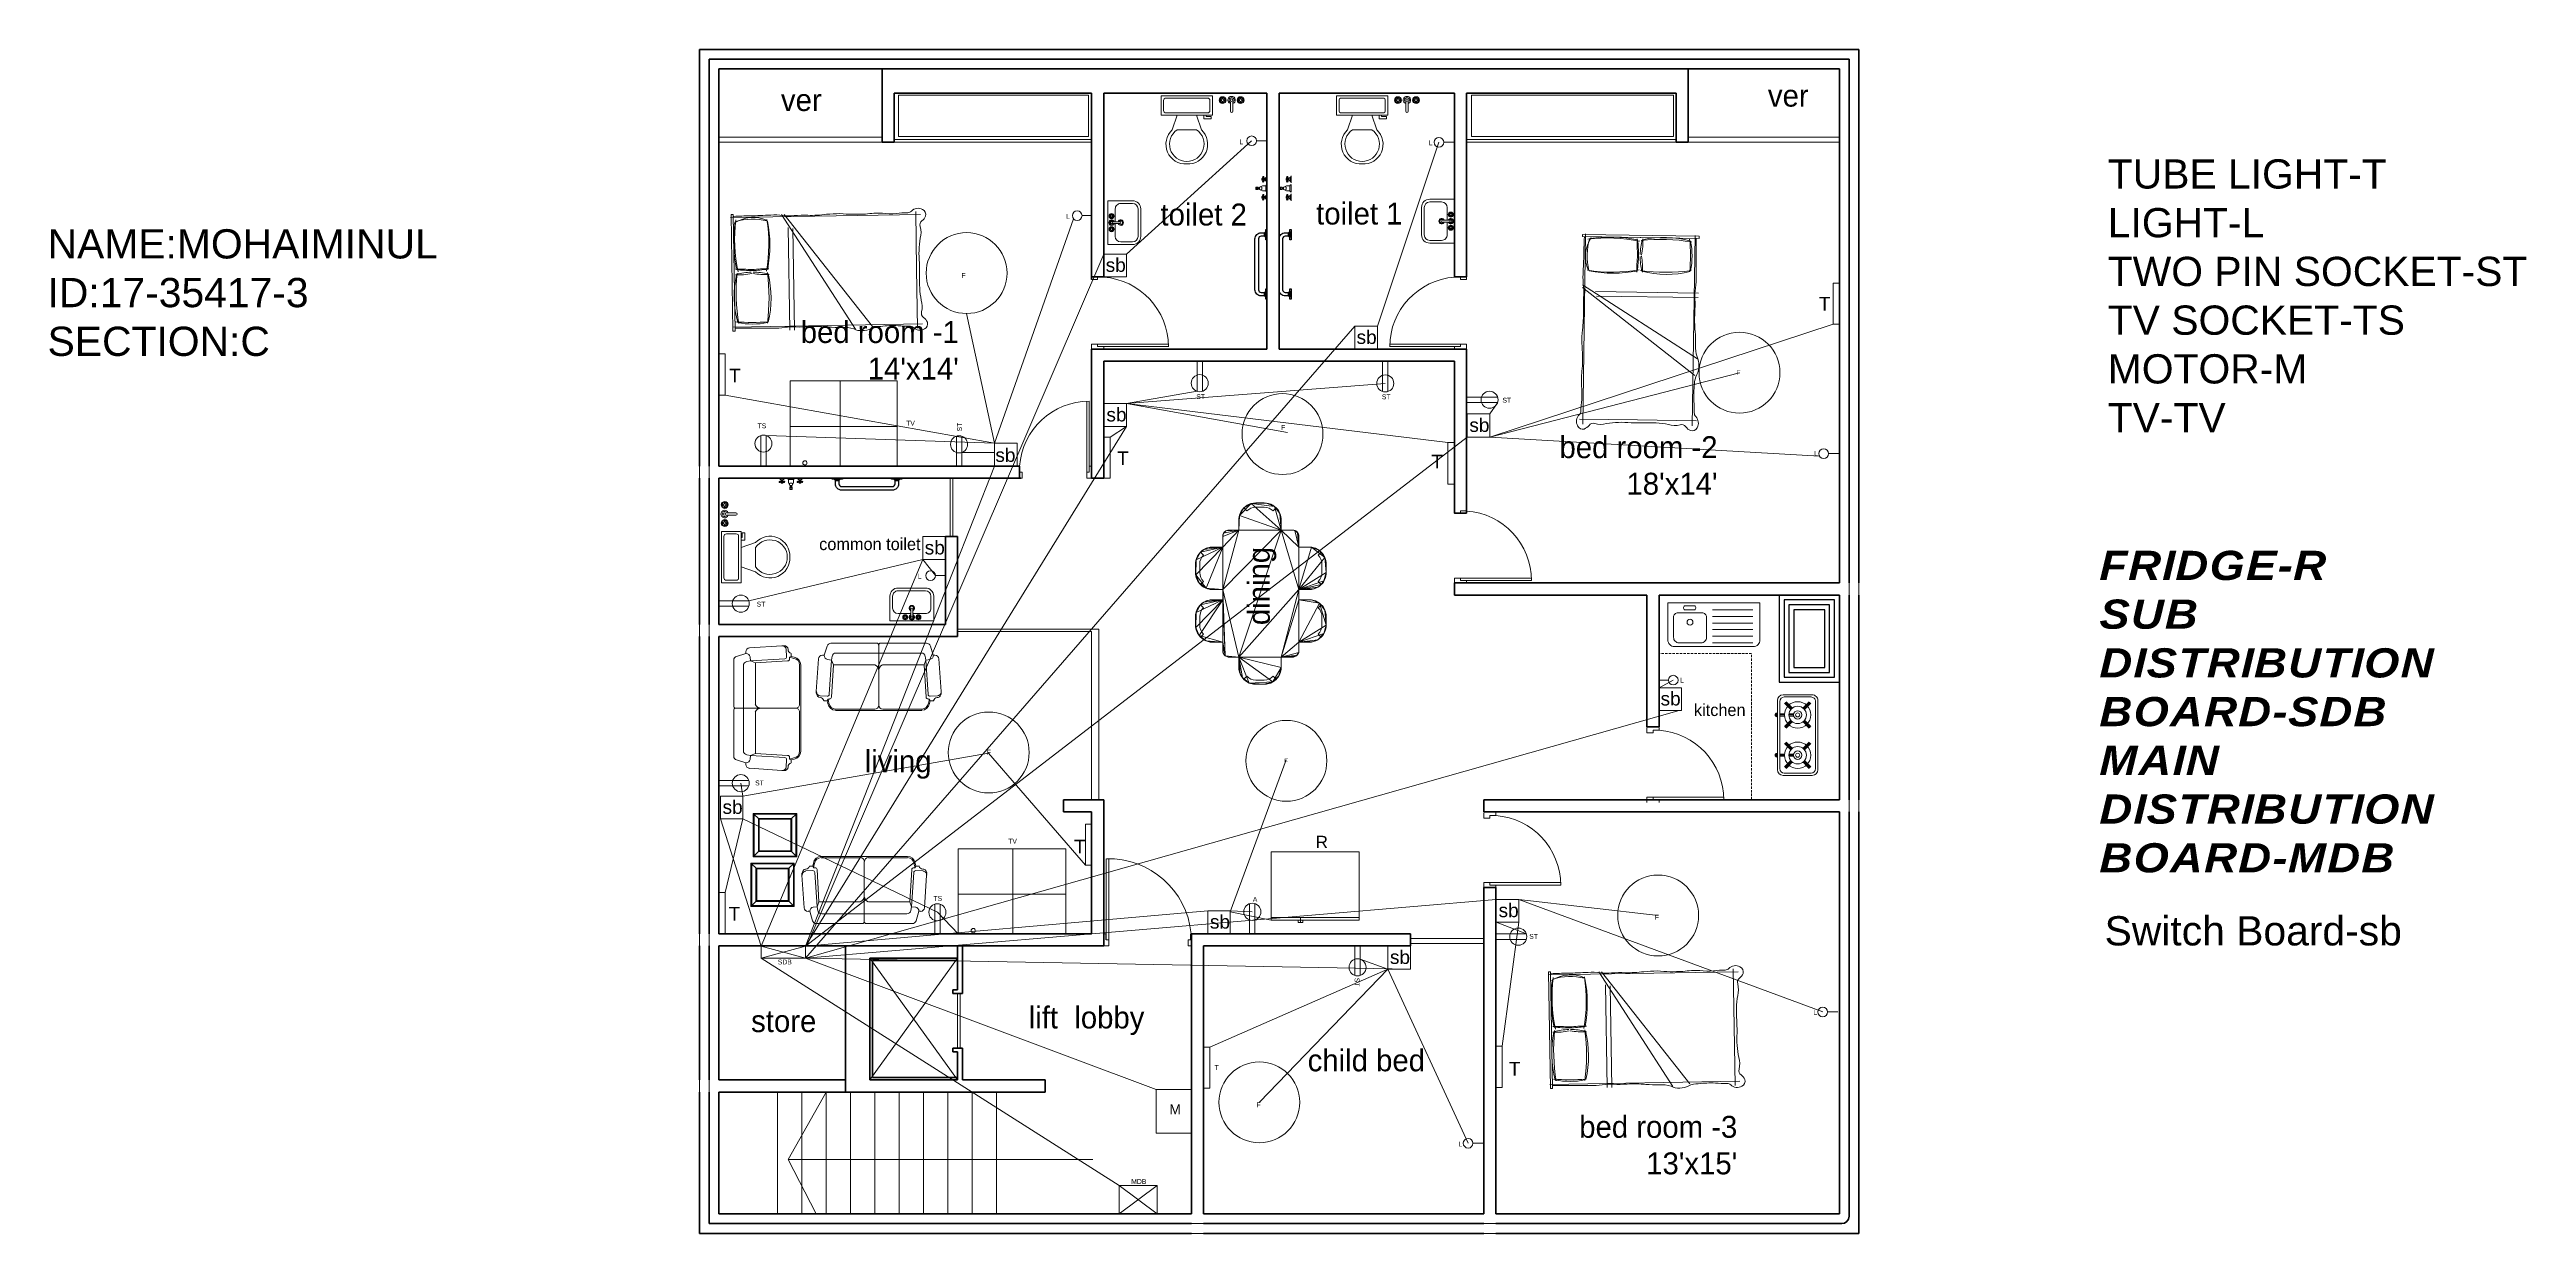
# Model space of a CAD drawing. Header units: inches. Extents: x -21593 to -10389, y 28737 to 57523.
# Drawn here: x -11406 to -10389, y 28737 to 29223 of the extents above; entities outside this region: 2.
import ezdxf

# ---------------------------------------------------------------- set-up
doc = ezdxf.new("R2010")
doc.units = ezdxf.units.IN
doc.header["$LTSCALE"] = 2
doc.header["$MEASUREMENT"] = 0
doc.linetypes.add('HIDDENX2', pattern=[0.75, 0.5, -0.25])
for name, color, linetype, lineweight in [('ARREDI', 183, 'Continuous', 0), ('COL', 1, 'Continuous', 35), ('Door', 32, 'Continuous', 20), ('FUR', 7, 'Continuous', 5), ('Glass', 150, 'Continuous', 20), ('h.3', 102, 'Continuous', 13), ('normal', 1, 'Continuous', 13), ('stair', 253, 'Continuous', 5), ('Steps', 252, 'Continuous', 20), ('water', 150, 'Continuous', 9)]:
    doc.layers.add(name, color=color, linetype=linetype, lineweight=lineweight)
for name, color, linetype in [('D-TEXT', 5, 'Continuous'), ('FIX', 251, 'Continuous'), ('Layer2', 7, 'Continuous')]:
    doc.layers.add(name, color=color, linetype=linetype)
doc.layers.add('FIXTURE', color=7, linetype='Continuous', lineweight=15, true_color=0x746d97)
doc.styles.get("Standard").update_dxf_attribs({"font": 'arial.ttf'})

msp = doc.modelspace()

# ---------------------------------------------------------------- texts
for s, width, insert, char_height, attachment_point in [('{\\fCentury Gothic|b0|i0|c0|p34;ver}', 32.662, (-10683.9, 29199.7), 9, 9), ('{\\fCentury Gothic|b0|i0|c0|p34;ver}', 32.662, (-11089.1, 29197.9), 9, 9), ('{\\fCentury Gothic|b0|i0|c0|p34;toilet 2}', 51.119, (-10950, 29150.9), 9, 7), ('{\\fCentury Gothic|b0|i0|c0|p34;toilet 1}', 37.076, (-10886.1, 29151.3), 9, 7), ("{\\fCentury Gothic|b0|i0|c0|p34;bed room -1\\P14'x14'}", 73.973, (-11032.8, 29087.8), 9, 9), ("{\\fCentury Gothic|b0|i0|c0|p34;bed room -2\\P18'x14'}", 92.867, (-10721.3, 29040.4), 9, 9), ('{\\fCentury Gothic|b0|i0|c0|p34;common toilet}', 95.824, (-11048.5, 29017.7), 5, 9), ('{\\fCentury Gothic|b0|i0|c0|p34;kitchen}', 32.662, (-10709.8, 28949.6), 5, 9), ('{\\fCentury Gothic|b0|i0|c0|p34;living}', 32.662, (-11044, 28923.9), 9, 9), ('{\\fCentury Gothic|b0|i0|c0|p34;lift  lobby}', 81.116, (-10956.6, 28818.7), 9, 9), ('{\\fCentury Gothic|b0|i0|c0|p34;store}', 32.662, (-11091.3, 28819.8), 9, 9), ('{\\fCentury Gothic|b0|i0|c0|p34; child bed}', 64.029, (-10841.4, 28803.7), 9, 9), ("{\\fCentury Gothic|b0|i0|c0|p34;bed room -3\\P13'x15'}", 78.013, (-10713.2, 28761.4), 9, 9)]:
    msp.add_mtext_dynamic_manual_height_columns(s, width=width, gutter_width=1, heights=[0], dxfattribs=dict(insert=insert, char_height=char_height, attachment_point=attachment_point))
at = {"insert": (-10902.4, 29019.1), "char_height": 9, "attachment_point": 9, "rotation": 90}
msp.add_mtext_dynamic_manual_height_columns('{\\fCentury Gothic|b0|i0|c0|p34;dining}', width=32.662, gutter_width=1, heights=[0], dxfattribs=at)
at = {"layer": 'normal', "color": 1, "char_height": 5.6, "attachment_point": 1}
for insert in [(-21592.4, 57521.7), (-10972.5, 29137.6), (-10869.5, 29108), (-10972.2, 29076.2), (-10823.2, 29071.9), (-11017.8, 29059.6), (-11046.8, 29021.6), (-10744.7, 28959.6), (-11129.8, 28915.1), (-10811.2, 28872.7), (-10929.7, 28868), (-10855.8, 28853.5)]:
    msp.add_mtext('sb', dxfattribs=dict(at, insert=insert))
at = {"layer": 'normal', "color": 1, "attachment_point": 1}
for s, insert, char_height, width in [('{\\C7;L}', (-10917.6, 29186.4), 2, 4.537), ('{\\C7;L}', (-10839.8, 29186), 2, 4.537), ('{\\C7;TUBE LIGHT-T\\PLIGHT-L\\PTWO PIN SOCKET-ST\\PTV SOCKET-TS\\PMOTOR-M\\PTV-TV}', (-10561.1, 29178.2), 12, 291.61), ('{\\C7;L}', (-10988.7, 29155.8), 2, 6.663), ('{\\C7;NAME:MOHAIMINUL^JID:17-35417-3\\PSECTION:C}', (-11406.9, 29149.5), 12, 364.894), ('{\\C7;F}', (-11031.7, 29131.5), 2, 2.175), ('T', (-10679.7, 29121.7), 5.6, 2.632), ('T', (-11127.1, 29092.2), 5.6, 2.632), ('{\\C7;F}', (-10713.6, 29091.6), 2, 2.057), ('ST', (-10935.3, 29081.8), 2, 10.307), ('ST', (-10859.1, 29081.7), 2, 10.307), ('ST', (-10809.6, 29080.3), 2, 4.457), ('{\\C7;TS}', (-11115.4, 29069.8), 2, 5.929), ('TV', (-11054.4, 29070.9), 2, 18.43), ('{\\C7;F}', (-10900.5, 29069.1), 2, 2.057), ('T', (-10967.8, 29058.3), 5.6, 2.632), ('T', (-10838.8, 29056.9), 5.6, 2.632), ('{\\C7;L}', (-10681.7, 29058.4), 2, 4.537), ('{\\fArial|b1|i1|c0|p34;\\Q2;\\W1.1;\\T1.05;\\C7;FRIDGE-R\\PSUB DISTRIBUTION BOARD-SDB\\PMAIN DISTRIBUTION BOARD-MDB}', (-10564.6, 29017.5), 12, 128.688), ('L', (-11049.7, 29008.1), 2, 2.551), ('ST', (-11115.8, 28996.6), 2, 6.696), ('{\\C7;L}', (-10736.7, 28965.4), 2, 2.433), ('F', (-11021.3, 28935.8), 2, 1.528), ('{\\C7;F}', (-10899.3, 28932.2), 2, 2.057), ('{\\C5;ST}', (-11116.4, 28923.2), 2, 10.259), ('{\\C7;R}', (-10886.3, 28900.5), 5, 19.753), ('TV', (-11012.5, 28899.3), 2, 29.432), ('T', (-10985.5, 28898.9), 5.6, 2.632), ('T', (-11127.3, 28871.3), 5.6, 2.632), ('{\\C7;TS}', (-11043.2, 28875.8), 2, 5.929), ('{\\C7;A}', (-10912.1, 28875.4), 2, 2.991), ('ST', (-10798.6, 28860.2), 2, 10.307), ('{\\C7;F}', (-10747.1, 28868.1), 2, 2.057), ('{\\C7;Switch Board-sb}', (-10562.4, 28867.5), 12, 121.233), ('SDB', (-11107.1, 28849.7), 2, 0.0733), ('{\\C7;L}', (-10682, 28829.1), 2, 4.537), ('{\\C7;T}', (-10927.8, 28806.4), 2, 3.417), ('T', (-10807, 28807.7), 5.6, 2.632), ('{\\C7;M}', (-10946.3, 28790.2), 4, 4.971), ('{\\C7;F}', (-10910.6, 28791.1), 2, 2.057), ('{\\C7;L}', (-10827.7, 28775), 2, 4.537), ('{\\C7;MDB}', (-10962, 28759.6), 2, 14.345)]:
    msp.add_mtext(s, dxfattribs=dict(at, insert=insert, char_height=char_height, width=width))
at = {"layer": 'normal', "color": 1, "char_height": 2, "attachment_point": 1}
for insert, width, rotation in [((-11033.5, 29066.5), 4.457, 90), ((-10868.3, 28842.2), 10.307, 270)]:
    msp.add_mtext('ST', dxfattribs=dict(at, insert=insert, width=width, rotation=rotation))

# ---------------------------------------------------------------- blocks, each defined once
blk = doc.blocks.new('*U9')
at = {"color": 0}
mesh = blk.add_polyface(dxfattribs=at)
corners = [(-57, -8.4), (-29, -36), (3, -28.4), (-29, -36), (2.4, -34.8), (3, -28.4), (-57, -8.4), (-57, -28.4), (-29, -36), (3, -28.4), (-29, 0), (-57, -8.4), (3, -28.4), (3, -8.4), (-29, 0), (3, -28.4), (7.9, -8.4), (3, -8.4), (-29, -36), (-24.1, -36), (2.4, -34.8), (-57, -28.4), (-49, -36), (-29, -36), (-57, -8.4), (-63.9, -28.1), (-57, -28.4), (-29, 0), (-49, 0), (-57, -8.4), (3, -8.4), (-24.1, 0), (-29, 0), (3, -8.4), (-4.1, 0), (-24.1, 0), (3, -28.4), (14.8, -12.4), (7.9, -8.4), (3, -28.4), (15.3, -23.5), (14.8, -12.4), (-24.1, -36), (-4.1, -36), (2.4, -34.8), (-24.1, -36), (-7.2, -47.2), (-4.1, -36), (-49, -36), (-29.6, -43.9), (-29, -36), (-49, -36), (-35.9, -48.8), (-29.6, -43.9), (-57, -28.4), (-54, -36), (-49, -36), (-57, -8.4), (-69.6, -22.5), (-63.9, -28.1), (-57, -8.4), (-68.2, -11.5), (-69.6, -22.5), (-29, 0), (-48.9, 5.9), (-49, 0), (-29, 0), (-44, 12.3), (-48.9, 5.9), (-4.1, 0), (-22.4, 9.7), (-24.1, 0), (-4.1, 0), (-12.1, 12.9), (-22.4, 9.7), (3, -8.4), (0.8, -0.1), (-4.1, 0), (3, -8.4), (2.1, -0.9), (0.8, -0.1), (14.8, -12.4), (11.9, -9.5), (7.9, -8.4), (15.3, -23.5), (15.9, -16.4), (14.8, -12.4), (3, -28.4), (12.7, -26.7), (15.3, -23.5), (2.4, -34.8), (3, -33.4), (3, -28.4), (-4.1, -36), (1.1, -35.8), (2.4, -34.8), (-7.2, -47.2), (-4.7, -43.9), (-4.1, -36), (-24.1, -36), (-11, -48.8), (-7.2, -47.2), (-24.1, -36), (-18.1, -48.6), (-11, -48.8), (-24.1, -36), (-21.7, -46.5), (-18.1, -48.6), (-35.9, -48.8), (-32.1, -47.2), (-29.6, -43.9), (-49, -36), (-43, -48.6), (-35.9, -48.8), (-49, -36), (-46.6, -46.5), (-43, -48.6), (-57, -28.4), (-55.5, -35.6), (-54, -36), (-57, -28.4), (-56.6, -34.5), (-55.5, -35.6), (-69.6, -22.5), (-67.5, -26.1), (-63.9, -28.1), (-68.2, -11.5), (-69.8, -15.3), (-69.6, -22.5), (-57, -8.4), (-64.9, -9), (-68.2, -11.5), (-49, 0), (-56.8, -1.9), (-57, -8.4), (-49, 0), (-55.8, -0.6), (-56.8, -1.9), (-44, 12.3), (-47.3, 9.7), (-48.9, 5.9), (-29, 0), (-37, 12.9), (-44, 12.3), (-29, 0), (-33, 11.8), (-37, 12.9), (-22.4, 9.7), (-24, 5.9), (-24.1, 0), (-12.1, 12.9), (-19.1, 12.3), (-22.4, 9.7), (-4.1, 0), (-8.1, 11.8), (-12.1, 12.9), (-4.1, 0), (-5.1, 8.9), (-8.1, 11.8), (2.1, -0.9), (1.5, -0.4), (0.8, -0.1), (3, -8.4), (2.6, -1.5), (2.1, -0.9), (3, -8.4), (2.9, -2.2), (2.6, -1.5), (11.9, -9.5), (9.9, -8.7), (7.9, -8.4), (14.8, -12.4), (13.5, -10.7), (11.9, -9.5), (15.9, -16.4), (15.6, -14.3), (14.8, -12.4), (15.3, -23.5), (15.8, -21.4), (15.9, -16.4), (12.7, -26.7), (14.2, -25.3), (15.3, -23.5), (3, -28.4), (10.9, -27.8), (12.7, -26.7), (3, -28.4), (8.9, -28.3), (10.9, -27.8), (2.4, -34.8), (2.8, -34.1), (3, -33.4), (1.1, -35.8), (1.8, -35.4), (2.4, -34.8), (-4.1, -36), (0.4, -36), (1.1, -35.8), (-4.7, -43.9), (-4.1, -41.9), (-4.1, -36), (-7.2, -47.2), (-5.7, -45.7), (-4.7, -43.9), (-11, -48.8), (-9, -48.3), (-7.2, -47.2), (-18.1, -48.6), (-16.1, -48.9), (-11, -48.8), (-21.7, -46.5), (-20.1, -47.8), (-18.1, -48.6), (-24.1, -36), (-23, -44.9), (-21.7, -46.5), (-24.1, -36), (-23.8, -42.9), (-23, -44.9), (-29.6, -43.9), (-29, -41.9), (-29, -36), (-32.1, -47.2), (-30.6, -45.7), (-29.6, -43.9), (-35.9, -48.8), (-33.9, -48.3), (-32.1, -47.2), (-43, -48.6), (-41, -48.9), (-35.9, -48.8), (-46.6, -46.5), (-45, -47.8), (-43, -48.6), (-49, -36), (-47.9, -44.9), (-46.6, -46.5), (-49, -36), (-48.7, -42.9), (-47.9, -44.9), (-55.5, -35.6), (-54.8, -35.9), (-54, -36), (-56.6, -34.5), (-56.1, -35.1), (-55.5, -35.6), (-57, -28.4), (-56.9, -33.8), (-56.6, -34.5), (-63.9, -28.1), (-61.9, -28.4), (-57, -28.4), (-67.5, -26.1), (-65.9, -27.3), (-63.9, -28.1), (-69.6, -22.5), (-68.8, -24.4), (-67.5, -26.1), (-69.8, -15.3), (-69.9, -20.4), (-69.6, -22.5), (-68.2, -11.5), (-69.3, -13.3), (-69.8, -15.3), (-64.9, -9), (-66.7, -10), (-68.2, -11.5), (-57, -8.4), (-62.9, -8.5), (-64.9, -9), (-56.8, -1.9), (-57, -2.6), (-57, -8.4), (-55.8, -0.6), (-56.4, -1.2), (-56.8, -1.9), (-49, 0), (-55.1, -0.2), (-55.8, -0.6), (-49, 0), (-54.4, 0), (-55.1, -0.2), (-47.3, 9.7), (-48.4, 7.9), (-48.9, 5.9), (-44, 12.3), (-45.8, 11.2), (-47.3, 9.7), (-37, 12.9), (-42, 12.8), (-44, 12.3), (-33, 11.8), (-34.9, 12.6), (-37, 12.9), (-29, 0), (-31.3, 10.5), (-33, 11.8), (-29, 0), (-30, 8.9), (-31.3, 10.5), (-29, 0), (-29.2, 6.9), (-30, 8.9), (-22.4, 9.7), (-23.5, 7.9), (-24, 5.9), (-19.1, 12.3), (-20.9, 11.2), (-22.4, 9.7), (-12.1, 12.9), (-17.1, 12.8), (-19.1, 12.3), (-8.1, 11.8), (-10, 12.6), (-12.1, 12.9), (-5.1, 8.9), (-6.4, 10.5), (-8.1, 11.8), (-4.1, 0), (-4.3, 6.9), (-5.1, 8.9), (0.8, -0.1), (0, 0), (-4.1, 0), (0.8, -0.1), (0.4, 0), (0, 0), (1.5, -0.4), (1.1, -0.2), (0.8, -0.1), (2.1, -0.9), (1.8, -0.6), (1.5, -0.4), (2.6, -1.5), (2.4, -1.2), (2.1, -0.9), (2.9, -2.2), (2.8, -1.9), (2.6, -1.5), (3, -8.4), (3, -2.6), (2.9, -2.2), (3, -8.4), (3, -3), (3, -2.6), (9.9, -8.7), (8.9, -8.5), (7.9, -8.4), (11.9, -9.5), (10.9, -9), (9.9, -8.7), (13.5, -10.7), (12.7, -10), (11.9, -9.5), (14.8, -12.4), (14.2, -11.5), (13.5, -10.7), (15.6, -14.3), (15.3, -13.3), (14.8, -12.4), (15.9, -16.4), (15.8, -15.3), (15.6, -14.3), (15.8, -21.4), (15.9, -20.4), (15.9, -16.4), (15.3, -23.5), (15.6, -22.5), (15.8, -21.4), (14.2, -25.3), (14.8, -24.4), (15.3, -23.5), (12.7, -26.7), (13.5, -26.1), (14.2, -25.3), (10.9, -27.8), (11.9, -27.3), (12.7, -26.7), (8.9, -28.3), (9.9, -28.1), (10.9, -27.8), (3, -28.4), (7.9, -28.4), (8.9, -28.3), (3, -33.4), (3, -33), (3, -28.4), (2.8, -34.1), (2.9, -33.8), (3, -33.4), (2.4, -34.8), (2.6, -34.5), (2.8, -34.1), (1.8, -35.4), (2.1, -35.1), (2.4, -34.8), (1.1, -35.8), (1.5, -35.6), (1.8, -35.4), (0.4, -36), (0.8, -35.9), (1.1, -35.8), (-4.1, -36), (0, -36), (0.4, -36), (-4.1, -41.9), (-4.1, -40.9), (-4.1, -36), (-4.7, -43.9), (-4.3, -42.9), (-4.1, -41.9), (-5.7, -45.7), (-5.1, -44.9), (-4.7, -43.9), (-7.2, -47.2), (-6.4, -46.5), (-5.7, -45.7), (-9, -48.3), (-8.1, -47.8), (-7.2, -47.2), (-11, -48.8), (-10, -48.6), (-9, -48.3), (-16.1, -48.9), (-12.1, -48.9), (-11, -48.8), (-18.1, -48.6), (-17.1, -48.8), (-16.1, -48.9), (-20.1, -47.8), (-19.1, -48.3), (-18.1, -48.6), (-21.7, -46.5), (-20.9, -47.2), (-20.1, -47.8), (-23, -44.9), (-22.4, -45.7), (-21.7, -46.5), (-23.8, -42.9), (-23.5, -43.9), (-23, -44.9), (-24.1, -36), (-24, -41.9), (-23.8, -42.9), (-24.1, -36), (-24.1, -40.9), (-24, -41.9), (-29, -41.9), (-29, -40.9), (-29, -36), (-29.6, -43.9), (-29.2, -42.9), (-29, -41.9), (-30.6, -45.7), (-30, -44.9), (-29.6, -43.9), (-32.1, -47.2), (-31.3, -46.5), (-30.6, -45.7), (-33.9, -48.3), (-33, -47.8), (-32.1, -47.2), (-35.9, -48.8), (-34.9, -48.6), (-33.9, -48.3), (-41, -48.9), (-37, -48.9), (-35.9, -48.8), (-43, -48.6), (-42, -48.8), (-41, -48.9), (-45, -47.8), (-44, -48.3), (-43, -48.6), (-46.6, -46.5), (-45.8, -47.2), (-45, -47.8), (-47.9, -44.9), (-47.3, -45.7), (-46.6, -46.5), (-48.7, -42.9), (-48.4, -43.9), (-47.9, -44.9), (-49, -36), (-48.9, -41.9), (-48.7, -42.9), (-49, -36), (-49, -40.9), (-48.9, -41.9), (-54.8, -35.9), (-54.4, -36), (-54, -36), (-55.5, -35.6), (-55.1, -35.8), (-54.8, -35.9), (-56.1, -35.1), (-55.8, -35.4), (-55.5, -35.6), (-56.6, -34.5), (-56.4, -34.8), (-56.1, -35.1), (-56.9, -33.8), (-56.8, -34.1), (-56.6, -34.5), (-57, -28.4), (-57, -33.4), (-56.9, -33.8), (-57, -28.4), (-57, -33), (-57, -33.4), (-63.9, -28.1), (-62.9, -28.3), (-61.9, -28.4), (-65.9, -27.3), (-64.9, -27.8), (-63.9, -28.1), (-67.5, -26.1), (-66.7, -26.7), (-65.9, -27.3), (-68.8, -24.4), (-68.2, -25.3), (-67.5, -26.1), (-69.6, -22.5), (-69.3, -23.5), (-68.8, -24.4), (-69.9, -20.4), (-69.8, -21.4), (-69.6, -22.5), (-69.8, -15.3), (-69.9, -16.4), (-69.9, -20.4), (-69.3, -13.3), (-69.6, -14.3), (-69.8, -15.3), (-68.2, -11.5), (-68.8, -12.4), (-69.3, -13.3), (-66.7, -10), (-67.5, -10.7), (-68.2, -11.5), (-64.9, -9), (-65.9, -9.5), (-66.7, -10), (-62.9, -8.5), (-63.9, -8.7), (-64.9, -9), (-57, -8.4), (-61.9, -8.4), (-62.9, -8.5), (-57, -2.6), (-57, -3), (-57, -8.4), (-56.8, -1.9), (-56.9, -2.2), (-57, -2.6), (-56.4, -1.2), (-56.6, -1.5), (-56.8, -1.9), (-55.8, -0.6), (-56.1, -0.9), (-56.4, -1.2), (-55.1, -0.2), (-55.5, -0.4), (-55.8, -0.6), (-54.4, 0), (-54.8, -0.1), (-55.1, -0.2), (-49, 0), (-54, 0), (-54.4, 0), (-48.9, 5.9), (-49, 4.9), (-49, 0), (-48.4, 7.9), (-48.7, 6.9), (-48.9, 5.9), (-47.3, 9.7), (-47.9, 8.9), (-48.4, 7.9), (-45.8, 11.2), (-46.6, 10.5), (-47.3, 9.7), (-44, 12.3), (-45, 11.8), (-45.8, 11.2), (-42, 12.8), (-43, 12.6), (-44, 12.3), (-37, 12.9), (-41, 12.9), (-42, 12.8), (-34.9, 12.6), (-35.9, 12.8), (-37, 12.9), (-33, 11.8), (-33.9, 12.3), (-34.9, 12.6), (-31.3, 10.5), (-32.1, 11.2), (-33, 11.8), (-30, 8.9), (-30.6, 9.7), (-31.3, 10.5), (-29.2, 6.9), (-29.6, 7.9), (-30, 8.9), (-29, 0), (-29, 5.9), (-29.2, 6.9), (-29, 0), (-29, 4.9), (-29, 5.9), (-24, 5.9), (-24.1, 4.9), (-24.1, 0), (-23.5, 7.9), (-23.8, 6.9), (-24, 5.9), (-22.4, 9.7), (-23, 8.9), (-23.5, 7.9), (-20.9, 11.2), (-21.7, 10.5), (-22.4, 9.7), (-19.1, 12.3), (-20.1, 11.8), (-20.9, 11.2), (-17.1, 12.8), (-18.1, 12.6), (-19.1, 12.3), (-12.1, 12.9), (-16.1, 12.9), (-17.1, 12.8), (-10, 12.6), (-11, 12.8), (-12.1, 12.9), (-8.1, 11.8), (-9, 12.3), (-10, 12.6), (-6.4, 10.5), (-7.2, 11.2), (-8.1, 11.8), (-5.1, 8.9), (-5.7, 9.7), (-6.4, 10.5), (-4.3, 6.9), (-4.7, 7.9), (-5.1, 8.9), (-4.1, 0), (-4.1, 5.9), (-4.3, 6.9), (-4.1, 0), (-4.1, 4.9), (-4.1, 5.9)]
mesh.append_faces([[corners[k] for k in face] for face in [(0, 1, 2), (3, 4, 5), (6, 7, 8), (9, 10, 11), (12, 13, 14), (21, 22, 23), (24, 25, 26), (27, 28, 29), (33, 34, 35), (36, 37, 38), (39, 40, 41), (42, 43, 44), (45, 46, 47), (48, 49, 50), (51, 52, 53), (57, 58, 59), (60, 61, 62), (63, 64, 65), (66, 67, 68), (69, 70, 71), (72, 73, 74), (75, 76, 77), (78, 79, 80), (81, 82, 83), (84, 85, 86), (87, 88, 89), (90, 91, 92), (93, 94, 95), (96, 97, 98), (99, 100, 101), (102, 103, 104), (105, 106, 107), (108, 109, 110), (111, 112, 113), (114, 115, 116), (117, 118, 119), (120, 121, 122), (123, 124, 125), (126, 127, 128), (129, 130, 131), (132, 133, 134), (135, 136, 137), (138, 139, 140), (141, 142, 143), (144, 145, 146), (147, 148, 149), (150, 151, 152), (153, 154, 155), (156, 157, 158), (159, 160, 161), (162, 163, 164), (165, 166, 167), (168, 169, 170), (171, 172, 173), (174, 175, 176), (177, 178, 179), (180, 181, 182), (183, 184, 185), (186, 187, 188), (189, 190, 191), (192, 193, 194), (195, 196, 197), (198, 199, 200), (201, 202, 203), (204, 205, 206), (207, 208, 209), (210, 211, 212), (213, 214, 215), (216, 217, 218), (219, 220, 221), (222, 223, 224), (225, 226, 227), (228, 229, 230), (231, 232, 233), (234, 235, 236), (237, 238, 239), (240, 241, 242), (243, 244, 245), (246, 247, 248), (252, 253, 254), (255, 256, 257), (258, 259, 260), (261, 262, 263), (264, 265, 266), (267, 268, 269), (270, 271, 272), (273, 274, 275), (276, 277, 278), (279, 280, 281), (282, 283, 284), (285, 286, 287), (288, 289, 290), (291, 292, 293), (294, 295, 296), (297, 298, 299), (300, 301, 302), (303, 304, 305), (306, 307, 308), (309, 310, 311), (312, 313, 314), (315, 316, 317), (318, 319, 320)]], dxfattribs={"vtx0": -1, "vtx1": -1, "vtx2": -1, "color": 0})
mesh.append_faces([[corners[k] for k in face] for face in [(15, 16, 17), (30, 31, 32), (54, 55, 56), (249, 250, 251), (321, 322, 323), (339, 340, 341), (441, 442, 443), (483, 484, 485), (504, 505, 506), (606, 607, 608), (648, 649, 650)]], dxfattribs={"vtx0": -1, "vtx2": -1, "color": 0})
mesh.append_faces([[corners[k] for k in face] for face in [(18, 19, 20)]], dxfattribs={"vtx1": -1, "vtx2": -1, "color": 0})
mesh.append_faces([[corners[k] for k in face] for face in [(324, 325, 326), (327, 328, 329), (330, 331, 332), (333, 334, 335), (336, 337, 338), (342, 343, 344), (345, 346, 347), (348, 349, 350), (351, 352, 353), (354, 355, 356), (357, 358, 359), (360, 361, 362), (363, 364, 365), (366, 367, 368), (369, 370, 371), (372, 373, 374), (375, 376, 377), (378, 379, 380), (381, 382, 383), (384, 385, 386), (387, 388, 389), (390, 391, 392), (393, 394, 395), (396, 397, 398), (399, 400, 401), (402, 403, 404), (405, 406, 407), (408, 409, 410), (411, 412, 413), (414, 415, 416), (417, 418, 419), (420, 421, 422), (423, 424, 425), (426, 427, 428), (429, 430, 431), (432, 433, 434), (435, 436, 437), (438, 439, 440), (444, 445, 446), (447, 448, 449), (450, 451, 452), (453, 454, 455), (456, 457, 458), (459, 460, 461), (462, 463, 464), (465, 466, 467), (468, 469, 470), (471, 472, 473), (474, 475, 476), (477, 478, 479), (480, 481, 482), (486, 487, 488), (489, 490, 491), (492, 493, 494), (495, 496, 497), (498, 499, 500), (501, 502, 503), (507, 508, 509), (510, 511, 512), (513, 514, 515), (516, 517, 518), (519, 520, 521), (522, 523, 524), (525, 526, 527), (528, 529, 530), (531, 532, 533), (534, 535, 536), (537, 538, 539), (540, 541, 542), (543, 544, 545), (546, 547, 548), (549, 550, 551), (552, 553, 554), (555, 556, 557), (558, 559, 560), (561, 562, 563), (564, 565, 566), (567, 568, 569), (570, 571, 572), (573, 574, 575), (576, 577, 578), (579, 580, 581), (582, 583, 584), (585, 586, 587), (588, 589, 590), (591, 592, 593), (594, 595, 596), (597, 598, 599), (600, 601, 602), (603, 604, 605), (609, 610, 611), (612, 613, 614), (615, 616, 617), (618, 619, 620), (621, 622, 623), (624, 625, 626), (627, 628, 629), (630, 631, 632), (633, 634, 635), (636, 637, 638), (639, 640, 641), (642, 643, 644), (645, 646, 647), (651, 652, 653)]], dxfattribs={"vtx2": -1, "color": 0})
blk = doc.blocks.new('DIN-6')
at = {"layer": 'FUR', "elevation": 1}
for points in [[(-2.4, 18), (-2.4, 22.9, 0.414214), (-10.4, 30.9), (-14.4, 30.9, 0.414214), (-22.4, 22.9), (-22.4, 18)], [(-4.8, 28.5), (-6.2, 27.1, 0.198912), (-10.4, 28.9), (-14.4, 28.9, 0.198912), (-18.7, 27.1), (-20.1, 28.5)], [(22.4, 18), (22.4, 22.9, 0.414214), (14.4, 30.9), (10.4, 30.9, 0.414214), (2.4, 22.9), (2.4, 18)], [(20.1, 28.5), (18.7, 27.1, 0.198912), (14.4, 28.9), (10.4, 28.9, 0.198912), (6.2, 27.1), (4.8, 28.5)], [(-30.5, -10.4), (-35.3, -10.4, -0.414214), (-43.3, -2.4), (-43.3, 1.6, -0.414214), (-35.3, 9.6), (-30.5, 9.6)], [(-41, -8.1), (-39.6, -6.6, -0.198912), (-41.3, -2.4), (-41.3, 1.6, -0.198912), (-39.6, 5.8), (-41, 7.3)], [(29.5, -10.4), (34.4, -10.4, 0.414214), (42.4, -2.4), (42.4, 1.6, 0.414214), (34.4, 9.6), (29.5, 9.6)], [(40, -8.1), (38.6, -6.6, 0.198912), (40.4, -2.4), (40.4, 1.6, 0.198912), (38.6, 5.8), (40, 7.3)], [(-2.4, -18), (-2.4, -22.9, -0.414214), (-10.4, -30.9), (-14.4, -30.9, -0.414214), (-22.4, -22.9), (-22.4, -18)], [(22.4, -18), (22.4, -22.9, -0.414214), (14.4, -30.9), (10.4, -30.9, -0.414214), (2.4, -22.9), (2.4, -18)], [(-4.8, -28.5), (-6.2, -27.1, -0.198912), (-10.4, -28.9), (-14.4, -28.9, -0.198912), (-18.7, -27.1), (-20.1, -28.5)], [(20.1, -28.5), (18.7, -27.1, -0.198912), (14.4, -28.9), (10.4, -28.9, -0.198912), (6.2, -27.1), (4.8, -28.5)]]:
    blk.add_lwpolyline(points, format="xyb", dxfattribs=at)
blk.add_lwpolyline([(-30.5, -15), (-30.5, 15, -0.414214), (-27.5, 18), (26.5, 18, -0.414214), (29.5, 15), (29.5, -15, -0.414214), (26.5, -18), (-27.5, -18, -0.414214)], format="xyb", close=True, dxfattribs=at)
at = {"layer": 'FUR'}
blk.add_blockref('*U9', (26.5, 18, 0.5), dxfattribs=at)
blk = doc.blocks.new('SINK')
at = {"layer": 'FUR'}
for points in [[(-21, -17), (-21, 0), (21, 0), (21, -17, -0.414214), (18, -20), (-18, -20, -0.414214)], [(-11.5, -4.6), (-5.4, -4.6, -0.414214), (-3.4, -6.6), (-3.4, -15.8, -0.414214), (-5.9, -18.3), (-15.9, -18.3, -0.414214), (-18.4, -15.8), (-18.4, -6.6, -0.414214), (-16.4, -4.6)], [(-13.8, -2.5), (-13.8, -2.2, -0.414214), (-13.1, -1.4), (-9, -1.4, -0.414214), (-8.3, -2.2), (-8.3, -2.5, -0.414214), (-9, -3.3), (-13.1, -3.3, -0.414214)]]:
    blk.add_lwpolyline(points, format="xyb", close=True, dxfattribs=at)
for points in [[(-0.6, -3.3), (17.7, -3.3)], [(-0.6, -6.3), (17.7, -6.3)], [(-0.6, -9.3), (17.7, -9.3)], [(-0.6, -12.3), (17.7, -12.3)], [(-0.6, -15.3), (17.7, -15.3)], [(-0.6, -18.3), (17.7, -18.3)]]:
    blk.add_lwpolyline(points, dxfattribs=at)
blk.add_circle((-10.9, -8.9), 1.35, dxfattribs=at)
blk = doc.blocks.new('WCLOSF1T')
at = {"lineweight": 0}
for p, q in [((10.5, 0), (-10.5, 0)), ((-10.5, 0), (-10.5, -8)), ((10.5, -8), (10.5, 0)), ((-10.5, -8), (10.5, -8)), ((-10, -8.5), (-8, -8.5)), ((-10, -9.5), (-10, -8.5)), ((-7, -9.5), (-10, -9.5)), ((-9.5, -2), (-9.5, -6)), ((8.5, -1), (-8.5, -1)), ((-8.5, -7), (8.5, -7)), ((-8, -8.5), (-8, -8)), ((-7, -8), (-7, -9.5)), ((-4, -8), (-6, -14)), ((4, -8), (6, -14)), ((9.5, -6), (9.5, -2)), ((4, -14), (-4, -14))]:
    blk.add_line(p, q, dxfattribs=at)
for centre, radius, start, end in [((-8.625, -1.875), 0.8839, 81.8699, 188.1301), ((-8.625, -6.125), 0.8839, 171.869898, 278.1301), ((8.625, -1.875), 0.8839, 351.8699, 98.1301), ((8.625, -6.125), 0.8839, 261.8699, 8.1301), ((-0.4772, -19.9188), 8.0953, 133.01722, 273.38), ((0.0374, -19.8731), 7.127, 124.50543, 269.7), ((-0.0373, -19.8731), 7.127, 270.3, 55.4946), ((0.4773, -19.9188), 8.0953, 266.62, 46.9828)]:
    blk.add_arc(centre, radius, start, end, dxfattribs=at)
blk = doc.blocks.new('bed-s-1')
at = {"layer": 'FUR'}
for p, q in [((-21.78, 0.22), (-21.78, -76.19)), ((22.23, 0.22), (22.23, -76.19)), ((0.22, -0.86), (-23.47, -0.86)), ((23.47, -0.86), (0.22, -0.86)), ((23.13, -20.26), (-23.47, -49.23)), ((17.91, -22.87), (-23.47, -22.87)), ((17.43, -24.7), (-23.47, -24.7)), ((23.13, -21.35), (-22.54, -56.05)), ((0.22, -74.22), (-23.47, -74.22)), ((23.47, -74.22), (0.22, -74.22))]:
    blk.add_line(p, q, dxfattribs=at)
blk.add_lwpolyline([(23.47, -0.86), (-23.47, -0.86), (-23.47, 0), (23.47, 0)], close=True, dxfattribs=at)
at = {"layer": 'FUR', "linetype": 'ByBlock'}
for points in [[(-22.23, -1.05, 0.015571), (-22.32, -7.66, 0.00267), (-22.49, -15.91, 0.058958), (-22.25, -20.85, -0.038458), (-22.16, -25.32, 0.025508), (-22.16, -30.89, -0.039412), (-22.44, -38.32, 0.016498), (-22.64, -43.74, -0.095063), (-23.36, -48.52, 0.129887), (-24.1, -51.98, 0.123513), (-23.34, -55.59, -0.132991), (-22.49, -59.45, -0.041346), (-22.33, -66.36, 0.026504), (-22.57, -71, -0.211134), (-23.18, -72.48, 0.329446), (-23.79, -76.99, 0.37589), (-21.11, -78.19, 0.123892), (-19.19, -76.69, -0.342539), (-16.93, -75.96, 0.141351), (-12.21, -75.87, -0.036442), (-7.34, -75.32, -0.036947), (-2.36, -75.39, 0.022047), (0.22, -75.36, -0.02246)], [(22.68, -1.05, -0.015571), (22.77, -7.66, -0.00267), (22.94, -15.91, -0.058958), (22.7, -20.85, 0.038458), (22.61, -25.32, -0.025508), (22.61, -30.89, 0.039412), (22.89, -38.32, -0.016498), (23.09, -43.74, 0.037552), (22.75, -54.02, -0.045167), (22.94, -60.83, 0.051681), (22.77, -66.36, -0.026504), (23.02, -71, 0.211134), (23.63, -72.48, -0.329446), (24.24, -76.99, -0.37589), (21.56, -78.19, -0.123892), (19.63, -76.69, 0.342539), (17.38, -75.96, -0.141351), (12.66, -75.87, 0.036442), (7.78, -75.32, 0.036947), (2.81, -75.39, -0.022047), (0.22, -75.36, 0.02316)]]:
    blk.add_lwpolyline(points, format="xyb", dxfattribs=at)
for centre, radius, start, end in [((10.77, -8.39), 31.49, 168.25655, 190.1384), ((-9.95, -41.22), 40.51, 76.75454, 104.44305), ((-26.37, -8.5), 26.56, 1.61243, 14.6566), ((-26.37, -7.74), 26.56, 345.3434, 358.38757), ((55.11, -9.02), 54.33, 172.44671, 179.05528), ((55.11, -7.22), 54.33, 180.94472, 187.55329), ((11.51, -53.35), 52.48, 80.10924, 101.27638), ((-2.44, -8.26), 23.9, 345.00036, 16.07365), ((-9.95, 24.97), 40.51, 255.55695, 283.24546), ((11.51, 37.1), 52.48, 258.72362, 279.89076)]:
    blk.add_arc(centre, radius, start, end, dxfattribs=at)
at = {"layer": 'FUR'}
for centre, radius, start, end in [((-9.17, -79.41), 77.89, 83.32149, 98.3309), ((48.97, -9.02), 69.06, 173.52926, 184.38336), ((26.04, -2.85), 26.93, 176.87703, 190.83334), ((26.04, -13.39), 26.93, 169.16666, 183.12297), ((12.45, -65.44), 64.17, 82.15203, 100.82303), ((-103.73, -1.2), 105.16, 356.22382, 359.89372), ((-103.73, -15.05), 105.16, 0.10628, 3.77618), ((8.07, -8.66), 14.03, 335.79519, 32.49004), ((-9.17, 63.17), 77.89, 261.6691, 276.67851), ((12.45, 49.2), 64.17, 259.17697, 277.84797)]:
    blk.add_arc(centre, radius, start, end, dxfattribs=at)
blk = doc.blocks.new('A$C30337B08')
at = {"layer": 'FIXTURE', "color": 7, "true_color": 0xffffff}
for p, q in [((1, 2.5), (1, 33.5)), ((16.5, 36), (3.5, 36)), ((16, 35), (4, 35)), ((19, 33.5), (19, 2.5)), ((0.4, 27.8), (0.4, 26.2)), ((0.5, 27.8), (0.5, 26.2)), ((0.6, 27.8), (0.6, 26.2)), ((2, 3), (2, 33)), ((4.1, 27.5), (2, 27.5)), ((4.1, 27), (2, 27)), ((4.1, 26.5), (2, 26.5)), ((4.1, 32.2), (6.9, 29.4)), ((6.9, 24.6), (4.1, 21.8)), ((4.4, 32.6), (7.3, 29.8)), ((7.3, 24.2), (4.4, 21.4)), ((4.8, 32.9), (7.6, 30.1)), ((7.6, 23.9), (4.8, 21.1)), ((8.2, 27.5), (6.1, 27.5)), ((8.1, 27), (6.1, 27)), ((8.2, 26.5), (6.1, 26.5)), ((15.2, 32.9), (12.4, 30.1)), ((12.4, 23.9), (15.2, 21.1)), ((15.6, 32.6), (12.8, 29.8)), ((12.8, 24.2), (15.6, 21.4)), ((15.9, 32.2), (13.1, 29.4)), ((13.1, 24.6), (15.9, 21.8)), ((18, 33), (18, 3)), ((6.9, 11.4), (4.1, 14.2)), ((7.3, 11.8), (4.4, 14.6)), ((7.6, 12.1), (4.8, 14.9)), ((12.4, 12.1), (15.2, 14.9)), ((12.8, 11.8), (15.6, 14.6)), ((13.1, 11.4), (15.9, 14.2)), ((0.4, 9.8), (0.4, 8.2)), ((0.5, 9.8), (0.5, 8.2)), ((0.6, 9.8), (0.6, 8.2)), ((4.1, 9.5), (2, 9.5)), ((4.1, 9), (2, 9)), ((4.1, 8.5), (2, 8.5)), ((16, 1), (4, 1)), ((4.1, 3.8), (6.9, 6.6)), ((4.4, 3.4), (7.3, 6.2)), ((4.8, 3.1), (7.6, 5.9)), ((8.2, 9.5), (6.1, 9.5)), ((8.1, 9), (6.1, 9)), ((8.2, 8.5), (6.1, 8.5)), ((15.2, 3.1), (12.4, 5.9)), ((15.6, 3.4), (12.8, 6.2)), ((15.9, 3.8), (13.1, 6.6)), ((16.5, 0), (3.5, 0))]:
    blk.add_line(p, q, dxfattribs=at)
for points in [[(0, 27, -0.063415), (0, 27.3, -0.076468), (0.1, 27.5, -0.107136), (0.3, 27.7, -0.147373), (0.5, 27.8, -0.147373), (0.7, 27.7, -0.107136), (0.8, 27.5, -0.076468), (0.9, 27.3, -0.063415), (1, 27, -0.063415), (0.9, 26.7, -0.076468), (0.8, 26.5, -0.107136), (0.7, 26.3, -0.147373), (0.5, 26.2, -0.147373), (0.3, 26.3, -0.107136), (0.1, 26.5, -0.076468), (0, 26.7, -0.063415)], [(0, 9, -0.063415), (0, 9.3, -0.076468), (0.1, 9.5, -0.107136), (0.3, 9.7, -0.147373), (0.5, 9.8, -0.147373), (0.7, 9.7, -0.107136), (0.8, 9.5, -0.076468), (0.9, 9.3, -0.063415), (1, 9, -0.063415), (0.9, 8.7, -0.076468), (0.8, 8.5, -0.107136), (0.7, 8.3, -0.147373), (0.5, 8.2, -0.147373), (0.3, 8.3, -0.107136), (0.1, 8.5, -0.076468), (0, 8.7, -0.063415)]]:
    blk.add_lwpolyline(points, format="xyb", close=True, dxfattribs=at)
for centre, radius in [((10, 27), 5.89), ((10, 27), 3.89), ((10, 27), 1.89), ((10, 27), 0.895), ((10, 9), 5.89), ((10, 9), 3.89), ((10, 9), 1.89), ((10, 9), 0.895)]:
    blk.add_circle(centre, radius, dxfattribs=at)
for centre, radius, start, end in [((3.5, 33.5), 2.5, 90, 180), ((4, 33), 2, 90, 180), ((16, 33), 2, 0, 90), ((16.5, 33.5), 2.5, 0, 90), ((3.5, 2.5), 2.5, 180, 270), ((4, 3), 2, 180, 270), ((16, 3), 2, 270, 0), ((16.5, 2.5), 2.5, 270, 0)]:
    blk.add_arc(centre, radius, start, end, dxfattribs=at)
blk = doc.blocks.new('Faucet - Bathroom top')
at = {"color": 7, "true_color": 0xffffff}
for p, q in [((-4.107, 0.125), (-4.375, 0.125)), ((-3.75, 0.4788), (-3.75, 0.75)), ((-3.5, 0.482), (-3.5, 0.75)), ((-3.1461, 0.125), (-2.875, 0.125)), ((3.143, 0.125), (2.875, 0.125)), ((3.5, 0.4788), (3.5, 0.75)), ((3.75, 0.482), (3.75, 0.75)), ((4.1039, 0.125), (4.375, 0.125)), ((-4.1039, -0.125), (-4.375, -0.125)), ((-3.75, -0.4821), (-3.75, -0.75)), ((-3.5, -0.4789), (-3.5, -0.75)), ((-3.143, -0.125), (-2.875, -0.125)), ((-0.5, -0.8639), (-0.5, -4.5)), ((0.5, -4.5), (0.5, -0.8631)), ((3.1461, -0.125), (2.875, -0.125)), ((3.5, -0.4821), (3.5, -0.75)), ((3.75, -0.4789), (3.75, -0.75)), ((4.107, -0.125), (4.375, -0.125))]:
    blk.add_line(p, q, dxfattribs=at)
for centre, radius in [((-3.625, 0), 1.375), ((-4.625, 0), 0.2795), ((-3.625, 0), 0.5), ((-3.625, 1), 0.2795), ((-2.625, 0), 0.2795), ((0, 0), 0.5), ((3.625, 0), 1.375), ((2.625, 0), 0.2795), ((3.625, 0), 0.5), ((3.625, 1), 0.2795), ((4.625, 0), 0.2795), ((-3.625, -1), 0.2795), ((3.625, -1), 0.2795)]:
    blk.add_circle(centre, radius, dxfattribs=at)
for centre, radius, start, end in [((-3.625, 0), 1, 105.2407, 164.2093), ((-3.625, 0), 1, 16.44125, 74.07887), ((0, 0), 1.5, 289.6514, 250.3603), ((0, 0), 1, 300.3431, 239.7554), ((3.625, 0), 1, 106.12, 164.0884), ((3.625, 0), 1, 16.23422, 73.90469), ((-3.625, 0), 1, 196.2342, 253.9047), ((-3.625, 0), 1, 286.12, 344.0884), ((0, -4.5), 0.5, 180, 0), ((3.625, 0), 1, 196.4413, 254.0789), ((3.625, 0), 1, 285.2407, 344.2093)]:
    blk.add_arc(centre, radius, start, end, dxfattribs=at)
blk = doc.blocks.new('BAS 23')
at = {"color": 7, "lineweight": 0}
for p, q in [((45520.8, 10047.2), (45520.5, 10047.2)), ((45520.8, 10046.9), (45520.5, 10046.9)), ((45521.2, 10047.5), (45521.2, 10047.8)), ((45521.4, 10047.5), (45521.4, 10047.8)), ((45521.8, 10047.2), (45522, 10047.2)), ((45521.8, 10046.9), (45522, 10046.9)), ((45524.4, 10051.5), (45524.4, 10047.9)), ((45525.4, 10047.9), (45525.4, 10051.5)), ((45528.1, 10047.2), (45527.8, 10047.2)), ((45528.1, 10046.9), (45527.8, 10046.9)), ((45528.4, 10047.5), (45528.4, 10047.8)), ((45528.7, 10047.5), (45528.7, 10047.8)), ((45529, 10047.2), (45529.3, 10047.2)), ((45529, 10046.9), (45529.3, 10046.9)), ((45521.2, 10046.6), (45521.2, 10046.3)), ((45521.4, 10046.6), (45521.4, 10046.3)), ((45528.4, 10046.6), (45528.4, 10046.3)), ((45528.7, 10046.6), (45528.7, 10046.3))]:
    blk.add_line(p, q, dxfattribs=at)
for centre, radius in [((45521.3, 10047), 1.38), ((45520.3, 10047), 0.28), ((45521.3, 10047), 0.5), ((45521.3, 10048), 0.28), ((45522.3, 10047), 0.28), ((45524.9, 10047), 0.5), ((45528.5, 10047), 1.38), ((45527.5, 10047), 0.28), ((45528.5, 10047), 0.5), ((45528.5, 10048), 0.28), ((45529.5, 10047), 0.28), ((45521.3, 10046), 0.28), ((45528.5, 10046), 0.28)]:
    blk.add_circle(centre, radius, dxfattribs=at)
for centre, radius, start, end in [((45521.3, 10047), 1, 105.2407, 164.2093), ((45521.3, 10047), 1, 16.4413, 74.0789), ((45524.9, 10047), 1.5, 109.6514, 70.3603), ((45524.9, 10047), 1, 120.3431, 59.7554), ((45524.9, 10051.5), 0.5, 0, 180), ((45528.5, 10047), 1, 106.12, 164.0884), ((45528.5, 10047), 1, 16.2342, 73.9047), ((45521.3, 10047), 1, 196.2342, 253.9047), ((45521.3, 10047), 1, 286.12, 344.0884), ((45528.5, 10047), 1, 196.4412, 254.0789), ((45528.5, 10047), 1, 285.2407, 344.2093)]:
    blk.add_arc(centre, radius, start, end, dxfattribs=at)
at = {"layer": 'h.3', "color": 7, "lineweight": 0}
for p, q in [((45517.4, 10063), (45532.4, 10063)), ((45517.4, 10061.5), (45532.4, 10061.5)), ((45512.9, 10045), (45512.9, 10058.5)), ((45514.4, 10052), (45514.4, 10058.5)), ((45524.4, 10049), (45517.4, 10049)), ((45532.4, 10049), (45525.4, 10049)), ((45535.4, 10058.5), (45535.4, 10052)), ((45536.9, 10058.5), (45536.9, 10045)), ((45536.9, 10045), (45512.9, 10045))]:
    blk.add_line(p, q, dxfattribs=at)
for centre, radius, start, end in [((45517.4, 10058.5), 4.5, 90, 180), ((45517.4, 10058.5), 3, 90, 180), ((45532.4, 10058.5), 4.5, 0, 90), ((45532.4, 10058.5), 3, 0, 90), ((45517.4, 10052), 3, 180, 270), ((45524.9, 10052), 1.5, 289.465, 250.5226), ((45524.9, 10052), 1, 299.9899, 239.9899), ((45532.4, 10052), 3, 270, 0)]:
    blk.add_arc(centre, radius, start, end, dxfattribs=at)
blk = doc.blocks.new('Faucet - Bathroom front')
for p, q in [((-5, 0), (-2.25, 0)), ((-4.5087, 0.25), (-2.7408, 0.25)), ((-4, 1.625), (-4.25, 1.625)), ((-4, 1.375), (-4.25, 1.375)), ((-3.1442, 0.75), (-4.0979, 0.75)), ((-3.25, 1.625), (-3, 1.625)), ((-3.25, 1.375), (-3, 1.375)), ((-1.5, 0), (1.5, 0)), ((-1, 0.5), (1, 0.5)), ((-0.5, 4.25), (0.5, 4.25)), ((0.5, 3.75), (-0.5, 3.75)), ((-0.5, 3), (0.5, 3)), ((0.5, 2), (-0.5, 2)), ((-0.25, 3), (-0.25, 3.5)), ((0.25, 3.5), (0.25, 3)), ((2.25, 0), (5, 0)), ((2.7413, 0.25), (4.5092, 0.25)), ((3.25, 1.625), (3, 1.625)), ((3.25, 1.375), (3, 1.375)), ((4.1058, 0.75), (3.1521, 0.75)), ((4, 1.625), (4.25, 1.625)), ((4, 1.375), (4.25, 1.375))]:
    blk.add_line(p, q)
for points in [[(-4, 1), (-4, 2), (-3.25, 2), (-3.25, 1)], [(3.25, 1), (3.25, 2), (4, 2), (4, 1)]]:
    blk.add_lwpolyline(points, close=True)
for points in [[(-0.5, 3.75), (-0.5, 4.25)], [(-0.25, 4.5), (0.25, 4.5)], [(0.25, 3.5), (-0.25, 3.5)], [(0.5, 4.25), (0.5, 3.75)]]:
    blk.add_lwpolyline(points)
for centre in [(-4.5, 1.5), (-3.625, 1.5), (-2.75, 1.5), (2.75, 1.5), (3.625, 1.5), (4.5, 1.5)]:
    blk.add_circle(centre, 0.2795)
for centre, radius, start, end in [((-5.375, 1.375), 1.4252, 285.2551, 344.7449), ((-1.875, 1.375), 1.4252, 195.2551, 254.7449), ((-0.7962, -0.2038), 0.7327, 106.1502, 163.8498), ((3, 1), 4.0311, 150.2551, 187.125), ((0.6413, 2.5), 1.246, 156.3417, 203.6583), ((-0.2575, 4.2575), 0.2426, 88.22243, 181.7776), ((-0.2575, 3.7425), 0.2426, 178.2224, 271.7776), ((0.2575, 4.2575), 0.2426, 358.2224, 91.77757), ((0.2575, 3.7425), 0.2426, 268.2224, 1.777565), ((-3, 1), 4.0311, 352.875, 29.74488), ((-0.6413, 2.5), 1.246, 336.3417, 23.65835), ((0.7962, -0.2038), 0.7327, 16.1502, 73.84979), ((1.875, 1.375), 1.4252, 285.2551, 344.7449), ((5.375, 1.375), 1.4252, 195.2551, 254.7449)]:
    blk.add_arc(centre, radius, start, end)
blk = doc.blocks.new('Towel-holder')
at = {"layer": 'FIX'}
for points in [[(-9.81, 0), (-9.81, 0.45), (-14.01, 0.45), (-14.01, 0)], [(-10.77, 0.45), (-11.3, 0.97), (-12.7, 0.97), (-13.23, 0.45)], [(14.01, 0), (14.01, 0.45), (9.81, 0.45), (9.81, 0)], [(13.23, 0.45), (12.7, 0.97), (11.3, 0.97), (10.77, 0.45)]]:
    blk.add_lwpolyline(points, close=True, dxfattribs=at)
blk.add_lwpolyline([(10.2, 3.4, -0.414214), (11.3, 2.3), (11.3, 0.97), (12.7, 0.97), (12.7, 2.3, 0.414214), (10.2, 4.8), (-10.2, 4.8, 0.414214), (-12.7, 2.3), (-12.7, 0.97), (-11.3, 0.97), (-11.3, 2.3, -0.414214), (-10.2, 3.4)], format="xyb", close=True, dxfattribs=at)
blk = doc.blocks.new('door 3333')
at = {"layer": 'Door', "color": 7, "true_color": 0xffffff}
for p, q in [((19214.7, 9094.5), (19185.6, 9094.5)), ((19214.7, 9093.5), (19185.6, 9093.5)), ((19212.2, 9095.6), (19212.2, 9094.5)), ((19214.7, 9094.5), (19214.7, 9093.5)), ((19217.2, 9093.5), (19214.7, 9093.5)), ((19217.2, 9095.6), (19217.2, 9093.5)), ((19214.7, 9065.9), (19212.2, 9065.9)), ((19212.2, 9064.9), (19212.2, 9065.9)), ((19214.7, 9065.9), (19214.7, 9067)), ((19217.2, 9067), (19214.7, 9067)), ((19217.2, 9064.9), (19217.2, 9067))]:
    blk.add_line(p, q, dxfattribs=at)
blk.add_arc((19214.3, 9094.6), 28.7, 180.1056, 265.8807, dxfattribs=at)
blk = doc.blocks.new('Receptacle')
for p, q in [((12.3, 1.1), (0, 1.1)), ((12.3, -1.1), (0, -1.1))]:
    blk.add_line(p, q)
blk.add_circle((9, 0), 3.5)
blk = doc.blocks.new('Refrigerator')
for p, q in [((1, -27.999999), (37, -27.999999)), ((12, -28.999999), (12, -29.999999)), ((12, -29.999999), (14, -29.999999)), ((13, -27.999999), (13, -29.999999)), ((14, -29.999999), (14, -28.999999))]:
    blk.add_line(p, q)
blk.add_lwpolyline([(1, -28.999999), (1, -1), (37, -1), (37, -28.999999)], close=True)

# ---------------------------------------------------------------- linework, layer by layer
for p, q in [((-10972.3, 28857.8), (-10972.3, 28860.3)), ((-10937.5, 28857.8), (-10937.5, 28860.3))]:
    msp.add_line(p, q)
at = {"layer": 'ARREDI', "color": 7, "true_color": 0xffffff}
for p, q in [((-11125.2, 28953.7), (-11125.2, 28972.6)), ((-11124.1, 28974.1), (-11120.3, 28975.3)), ((-11120.3, 28975.3), (-11120.3, 28976)), ((-11118.3, 28972.3), (-11119.8, 28972)), ((-11118.7, 28977.6), (-11105.4, 28978.5)), ((-11118.5, 28973.9), (-11118.3, 28972.3)), ((-11104.2, 28973.2), (-11118.3, 28972.3)), ((-11118.3, 28972.3), (-11116.3, 28971.5)), ((-11116.3, 28971.5), (-11103.1, 28972.3)), ((-11104.7, 28978.5), (-11105.4, 28978.5)), ((-11103.7, 28977), (-11103.5, 28974.1)), ((-11102.9, 28976.9), (-11102.9, 28977)), ((-11102.3, 28973.1), (-11102.3, 28973.8)), ((-11101.6, 28975.4), (-11101.7, 28975.4)), ((-11101.6, 28974.1), (-11101.6, 28975.4)), ((-11090.4, 28973.1), (-11091.3, 28959.7)), ((-11088.1, 28974.6), (-11088.8, 28974.6)), ((-11086.9, 28978.4), (-11088.1, 28974.6)), ((-11086.7, 28972.9), (-11085, 28972.6)), ((-11086, 28958.6), (-11085, 28972.6)), ((-11066.5, 28979.6), (-11085.3, 28979.6)), ((-11085, 28972.6), (-11084.8, 28974.2)), ((-11085, 28972.6), (-11084.3, 28970.7)), ((-11083.2, 28975.5), (-11065.7, 28975.5)), ((-11065.7, 28968.2), (-11065.7, 28978.8)), ((-11048.2, 28975.5), (-11065.7, 28975.5)), ((-11064.9, 28979.6), (-11046, 28979.6)), ((-11046.3, 28972.6), (-11047, 28970.7)), ((-11046.3, 28972.6), (-11046.6, 28974.2)), ((-11044.6, 28972.9), (-11046.3, 28972.6)), ((-11045.4, 28958.6), (-11046.3, 28972.6)), ((-11044.4, 28978.4), (-11043.3, 28974.6)), ((-11043.3, 28974.6), (-11042.6, 28974.6)), ((-11041, 28973.1), (-11040.1, 28959.7)), ((-11121.2, 28970.4), (-11121.2, 28952.9)), ((-11084.3, 28970.7), (-11085.1, 28957.4)), ((-11047, 28970.7), (-11046.2, 28957.4)), ((-11125.2, 28952.1), (-11125.2, 28933.2)), ((-11113.9, 28952.9), (-11124.4, 28952.9)), ((-11121.2, 28935.4), (-11121.2, 28952.9)), ((-11091.3, 28959), (-11091.3, 28959.7)), ((-11089.7, 28958), (-11086.8, 28957.8)), ((-11089.7, 28957.3), (-11089.7, 28957.3)), ((-11088.2, 28955.9), (-11088.2, 28956.1)), ((-11086.8, 28955.9), (-11088.2, 28955.9)), ((-11085.9, 28956.6), (-11086.5, 28956.6)), ((-11045.4, 28956.6), (-11044.8, 28956.6)), ((-11041.6, 28958), (-11044.5, 28957.8)), ((-11044.5, 28955.9), (-11043.2, 28955.9)), ((-11043.2, 28955.9), (-11043.1, 28956.1)), ((-11041.7, 28957.3), (-11041.6, 28957.3)), ((-11040.1, 28959), (-11040.1, 28959.7)), ((-11124.1, 28931.7), (-11120.3, 28930.5)), ((-11118.3, 28933.5), (-11119.8, 28933.8)), ((-11118.5, 28931.9), (-11118.3, 28933.5)), ((-11118.3, 28933.5), (-11116.3, 28934.3)), ((-11104.2, 28932.6), (-11118.3, 28933.5)), ((-11116.3, 28934.3), (-11103.1, 28933.5)), ((-11103.7, 28928.8), (-11103.5, 28931.7)), ((-11102.3, 28932.7), (-11102.3, 28932)), ((-11101.6, 28931.7), (-11101.6, 28930.4)), ((-11120.3, 28930.5), (-11120.3, 28929.8)), ((-11118.7, 28928.2), (-11105.4, 28927.3)), ((-11104.7, 28927.3), (-11105.4, 28927.3)), ((-11102.9, 28928.9), (-11102.9, 28928.8)), ((-11101.6, 28930.4), (-11101.7, 28930.4)), ((-11117.2, 28909.7), (-11114.7, 28907.3)), ((-11117.2, 28909.7), (-11099.3, 28909.7)), ((-11117.2, 28891.9), (-11117.2, 28909.7)), ((-11099.3, 28909.7), (-11101.8, 28907.3)), ((-11099.3, 28909.7), (-11099.3, 28891.9)), ((-11114.7, 28894.3), (-11117.2, 28891.9)), ((-11099.3, 28891.9), (-11117.2, 28891.9)), ((-11101.8, 28894.3), (-11099.3, 28891.9)), ((-11118.2, 28889.3), (-11115.7, 28886.9)), ((-11118.2, 28889.3), (-11100.4, 28889.3)), ((-11118.2, 28871.5), (-11118.2, 28889.3)), ((-11100.4, 28889.3), (-11102.8, 28886.9)), ((-11100.4, 28889.3), (-11100.4, 28871.5)), ((-11097.2, 28885.1), (-11097.2, 28884.3)), ((-11096.3, 28871), (-11097.2, 28884.3)), ((-11095.6, 28886.8), (-11095.7, 28886.8)), ((-11095.7, 28886.1), (-11092.7, 28886.3)), ((-11092.7, 28888.1), (-11094.1, 28888.1)), ((-11094.1, 28888.1), (-11094.1, 28888)), ((-11091.8, 28887.4), (-11092.4, 28887.4)), ((-11091.9, 28885.5), (-11090.9, 28871.4)), ((-11090.2, 28873.4), (-11091, 28886.6)), ((-11052.9, 28873.4), (-11052.1, 28886.6)), ((-11051.3, 28885.5), (-11052.2, 28871.4)), ((-11051.3, 28887.4), (-11050.7, 28887.4)), ((-11050.4, 28888.1), (-11049.1, 28888.1)), ((-11047.5, 28886.1), (-11050.4, 28886.3)), ((-11049.1, 28888.1), (-11049, 28888)), ((-11047.6, 28886.8), (-11047.5, 28886.8)), ((-11046.9, 28871), (-11046, 28884.3)), ((-11046, 28885.1), (-11046, 28884.3)), ((-11115.7, 28874), (-11118.2, 28871.5)), ((-11100.4, 28871.5), (-11118.2, 28871.5)), ((-11102.8, 28874), (-11100.4, 28871.5)), ((-11092.6, 28871.2), (-11090.9, 28871.4)), ((-11090.9, 28871.4), (-11090.2, 28873.4)), ((-11090.9, 28871.4), (-11090.7, 28869.9)), ((-11071.6, 28875.8), (-11071.6, 28865.3)), ((-11052.2, 28871.4), (-11052.9, 28873.4)), ((-11052.2, 28871.4), (-11052.5, 28869.9)), ((-11050.5, 28871.2), (-11052.2, 28871.4)), ((-11094, 28869.5), (-11094.7, 28869.5)), ((-11092.8, 28865.6), (-11094, 28869.5)), ((-11072.4, 28864.5), (-11091.3, 28864.5)), ((-11089.1, 28868.5), (-11071.6, 28868.5)), ((-11054.1, 28868.5), (-11071.6, 28868.5)), ((-11070.8, 28864.5), (-11051.9, 28864.5)), ((-11050.3, 28865.6), (-11049.2, 28869.5)), ((-11049.2, 28869.5), (-11048.5, 28869.5))]:
    msp.add_line(p, q, dxfattribs=at)
at = {"layer": 'ARREDI', "color": 7, "lineweight": 20, "true_color": 0xffffff}
for p, q in [((-11116.3, 28954.5), (-11116.3, 28971.5)), ((-11102.3, 28973.8), (-11101.6, 28974.1)), ((-11100.5, 28973.3), (-11102.3, 28973.8)), ((-11101.6, 28974.1), (-11100.4, 28973.8)), ((-11098.2, 28954.5), (-11098.2, 28970.6)), ((-11097.7, 28970.6), (-11097.7, 28935.2)), ((-11067.3, 28970.7), (-11084.3, 28970.7)), ((-11065.7, 28968.2), (-11065.7, 28954.1)), ((-11047, 28970.7), (-11064, 28970.7)), ((-11116.3, 28934.3), (-11116.3, 28951.3)), ((-11113.9, 28952.9), (-11099.8, 28952.9)), ((-11098.2, 28935.2), (-11098.2, 28951.3)), ((-11086.5, 28956.6), (-11086.8, 28955.9)), ((-11086.8, 28955.9), (-11086.6, 28954.8)), ((-11086.1, 28954.9), (-11086.5, 28956.6)), ((-11067.3, 28952.5), (-11083.4, 28952.5)), ((-11083.4, 28952), (-11048, 28952)), ((-11048, 28952.5), (-11064, 28952.5)), ((-11044.8, 28956.6), (-11045.3, 28954.9)), ((-11044.5, 28955.9), (-11044.8, 28956.6)), ((-11044.8, 28954.8), (-11044.5, 28955.9)), ((-11102.3, 28932), (-11100.5, 28932.5)), ((-11101.6, 28931.7), (-11102.3, 28932)), ((-11100.4, 28932), (-11101.6, 28931.7)), ((-11116.8, 28892.2), (-11116.8, 28909.4)), ((-11116.8, 28909.4), (-11099.7, 28909.4)), ((-11115.1, 28907.6), (-11101.4, 28907.6)), ((-11115.1, 28894), (-11115.1, 28907.6)), ((-11114.7, 28894.3), (-11114.7, 28907.3)), ((-11114.7, 28907.3), (-11101.8, 28907.3)), ((-11101.8, 28907.3), (-11101.8, 28894.3)), ((-11101.4, 28907.6), (-11101.4, 28894)), ((-11099.7, 28909.4), (-11099.7, 28892.2)), ((-11099.7, 28892.2), (-11116.8, 28892.2)), ((-11101.4, 28894), (-11115.1, 28894)), ((-11101.8, 28894.3), (-11114.7, 28894.3)), ((-11089.3, 28892), (-11053.9, 28892)), ((-11073.2, 28891.5), (-11089.3, 28891.5)), ((-11071.6, 28875.8), (-11071.6, 28889.9)), ((-11053.9, 28891.5), (-11069.9, 28891.5)), ((-11117.8, 28871.9), (-11117.8, 28889)), ((-11117.8, 28889), (-11100.7, 28889)), ((-11116.1, 28887.2), (-11102.5, 28887.2)), ((-11116.1, 28873.6), (-11116.1, 28887.2)), ((-11115.7, 28874), (-11115.7, 28886.9)), ((-11115.7, 28886.9), (-11102.8, 28886.9)), ((-11102.8, 28886.9), (-11102.8, 28874)), ((-11102.5, 28887.2), (-11102.5, 28873.6)), ((-11100.7, 28889), (-11100.7, 28871.9)), ((-11092.7, 28888.1), (-11092.5, 28889.3)), ((-11092.4, 28887.4), (-11092.7, 28888.1)), ((-11092, 28889.2), (-11092.4, 28887.4)), ((-11050.7, 28887.4), (-11051.2, 28889.2)), ((-11050.7, 28889.3), (-11050.4, 28888.1)), ((-11050.4, 28888.1), (-11050.7, 28887.4)), ((-11100.7, 28871.9), (-11117.8, 28871.9)), ((-11102.5, 28873.6), (-11116.1, 28873.6)), ((-11102.8, 28874), (-11115.7, 28874)), ((-11073.2, 28873.4), (-11090.2, 28873.4)), ((-11052.9, 28873.4), (-11069.9, 28873.4))]:
    msp.add_line(p, q, dxfattribs=at)
at = {"layer": 'ARREDI', "color": 7, "true_color": 0xffffff}
for centre, major_axis, start_param, end_param in [((-11123.6, 28972.6), (-1.15, 1.15), 5.793413, 7.068583), ((-11119.6, 28970.4), (-1.15, 1.15), 5.664726, 7.068583), ((-11118.6, 28976), (-1.15, 1.15), 5.564288, 7.068583), ((-11120.1, 28973.7), (-1.15, -1.15), 2.511525, 3.926991), ((-11105.3, 28976.9), (-1.15, -1.15), 2.422695, 3.993491), ((-11104.5, 28976.9), (-1.15, -1.15), 2.422695, 3.993491), ((-11104.3, 28974), (-0.573, -0.573), 0.851899, 2.422695), ((-11103.1, 28973.1), (-0.573, -0.573), 0.846109, 2.356194), ((-11101.3, 28977), (-1.15, 1.15), 0.851899, 2.103559), ((-11124.4, 28953.7), (-0.573, -0.573), -0.785398, 0.785398), ((-11124.4, 28952.1), (-0.573, 0.573), 5.497787, 7.068583), ((-11123.6, 28933.2), (-1.15, -1.15), -0.785398, 0.489772), ((-11119.6, 28935.4), (-1.15, 1.15), 0.785398, 2.189256), ((-11120.1, 28932.1), (-1.15, 1.15), 2.356194, 3.77166), ((-11104.3, 28931.8), (-0.573, 0.573), 3.86049, 5.431287), ((-11103.1, 28932.7), (-0.573, -0.573), 2.356194, 3.86628), ((-11118.6, 28929.8), (-1.15, 1.15), 0.785398, 2.289694), ((-11105.3, 28928.9), (-1.15, 1.15), 2.289694, 3.86049), ((-11104.5, 28928.9), (-1.15, 1.15), 2.289694, 3.86049), ((-11101.3, 28928.8), (-1.15, 1.15), 5.750423, 7.002083), ((-11095.5, 28885.2), (1.15, -1.15), 2.422695, 3.993491), ((-11095.5, 28884.4), (1.15, -1.15), 2.422695, 3.993491), ((-11095.7, 28888.4), (1.15, 1.15), 3.993491, 5.245151), ((-11092.7, 28885.4), (0.573, -0.573), 0.851899, 2.422695), ((-11091.8, 28886.6), (0.573, -0.573), 0.846109, 2.356194), ((-11051.3, 28886.6), (0.573, 0.573), 0.785398, 2.295484), ((-11050.5, 28885.4), (0.573, 0.573), 0.718898, 2.289694), ((-11047.5, 28888.4), (1.15, 1.15), 2.60883, 3.86049), ((-11047.6, 28885.2), (1.15, 1.15), -0.851899, 0.718898), ((-11047.6, 28884.4), (1.15, 1.15), -0.851899, 0.718898), ((-11094.7, 28871.1), (1.15, 1.15), 2.422695, 3.926991), ((-11092.3, 28869.6), (1.15, 1.15), 0.940729, 2.356194), ((-11089.1, 28870.1), (1.15, 1.15), 2.523133, 3.926991), ((-11054.1, 28870.1), (1.15, 1.15), 3.926991, 5.330849), ((-11050.8, 28869.6), (1.15, -1.15), 0.785398, 2.200864), ((-11048.5, 28871.1), (1.15, -1.15), 5.497787, 7.002083), ((-11091.3, 28866.1), (1.15, 1.15), 2.65182, 3.926991), ((-11072.4, 28865.3), (0.573, 0.573), 3.926991, 5.497787), ((-11070.8, 28865.3), (0.573, 0.573), 2.356194, 3.926991), ((-11051.9, 28866.1), (1.15, -1.15), 5.497787, 6.772958)]:
    msp.add_ellipse(centre, major_axis=major_axis, ratio=1, start_param=start_param, end_param=end_param, dxfattribs=at)
at = {"layer": 'ARREDI', "color": 7, "lineweight": 20, "true_color": 0xffffff}
for centre, major_axis, start_param, end_param in [((-11100.9, 28970.6), (-1.95, -1.95), 2.356194, 3.782814), ((-11100.9, 28970.6), (-2.29, 2.29), 3.926991, 5.345138), ((-11114, 28955.4), (-1.76, -1.76), -0.430952, 0.825743), ((-11114, 28950.4), (-1.76, 1.76), 5.457442, 6.714138), ((-11099.8, 28954.5), (-1.15, 1.15), 2.356194, 3.926991), ((-11099.8, 28951.3), (-1.15, -1.15), 2.356194, 3.926991), ((-11100.9, 28935.2), (-1.95, 1.95), 2.500372, 3.926991), ((-11100.9, 28935.2), (-2.29, 2.29), 2.508844, 3.926991), ((-11089.3, 28888.8), (2.29, 2.29), 0.785398, 2.203545), ((-11089.3, 28888.8), (1.95, -1.95), 2.356194, 3.782814), ((-11073.2, 28889.9), (1.15, -1.15), 0.785398, 2.356194), ((-11069.9, 28889.9), (1.15, 1.15), 0.785398, 2.356194), ((-11053.9, 28888.8), (2.29, 2.29), -0.632749, 0.785398), ((-11053.9, 28888.8), (1.95, 1.95), -0.641221, 0.785398), ((-11074.1, 28875.7), (1.76, 1.76), 4.281437, 5.538132), ((-11069.1, 28875.7), (1.76, -1.76), 3.886646, 5.143341)]:
    msp.add_ellipse(centre, major_axis=major_axis, ratio=1, start_param=start_param, end_param=end_param, dxfattribs=at)
at = {"layer": 'ARREDI', "color": 7, "true_color": 0xffffff, "extrusion": (0, 0, -1)}
for centre, major_axis, start_param, end_param in [((-11088.8, 28973), (1.15, -1.15), 2.422695, 3.926991), ((-11086.4, 28974.5), (1.15, -1.15), 0.940729, 2.356194), ((-11085.3, 28977.9), (1.15, -1.15), 2.65182, 3.926991), ((-11083.2, 28973.9), (1.15, -1.15), 2.523133, 3.926991), ((-11066.5, 28978.8), (0.573, -0.573), 3.926991, 5.497787), ((-11064.9, 28978.8), (0.573, -0.573), 2.356194, 3.926991), ((-11048.2, 28973.9), (1.15, -1.15), 3.926991, 5.330849), ((-11046, 28977.9), (1.15, 1.15), 5.497787, 6.772958), ((-11044.9, 28974.5), (1.15, 1.15), 0.785398, 2.200864), ((-11042.6, 28973), (1.15, 1.15), 5.497787, 7.002083), ((-11089.6, 28959.6), (1.15, 1.15), 2.422695, 3.993491), ((-11089.6, 28958.9), (1.15, 1.15), 2.422695, 3.993491), ((-11089.8, 28955.6), (1.15, -1.15), 3.993491, 5.245151), ((-11086.8, 28958.6), (0.573, 0.573), 0.851899, 2.422695), ((-11085.9, 28957.5), (0.573, 0.573), 0.846109, 2.356194), ((-11045.4, 28957.5), (0.573, -0.573), 0.785398, 2.295484), ((-11044.6, 28958.6), (0.573, -0.573), 0.718898, 2.289694), ((-11041.6, 28955.6), (1.15, -1.15), 2.60883, 3.86049), ((-11041.7, 28959.6), (1.15, -1.15), -0.851899, 0.718898), ((-11041.7, 28958.9), (1.15, -1.15), -0.851899, 0.718898)]:
    msp.add_ellipse(centre, major_axis=major_axis, ratio=1, start_param=start_param, end_param=end_param, dxfattribs=at)
at = {"layer": 'ARREDI', "color": 7, "lineweight": 20, "true_color": 0xffffff, "extrusion": (0, 0, -1)}
for centre, major_axis, start_param, end_param in [((-11068.1, 28968.3), (1.76, -1.76), 4.281437, 5.538132), ((-11063.2, 28968.3), (1.76, 1.76), 3.886646, 5.143341), ((-11083.4, 28955.3), (2.29, -2.29), 0.785398, 2.203545), ((-11083.4, 28955.3), (1.95, 1.95), 2.356194, 3.782814), ((-11067.3, 28954.1), (1.15, 1.15), 0.785398, 2.356194), ((-11064, 28954.1), (1.15, -1.15), 0.785398, 2.356194), ((-11048, 28955.3), (1.95, -1.95), -0.641221, 0.785398), ((-11048, 28955.3), (2.29, -2.29), -0.632749, 0.785398)]:
    msp.add_ellipse(centre, major_axis=major_axis, ratio=1, start_param=start_param, end_param=end_param, dxfattribs=at)
at = {"layer": 'COL', "color": 1}
for p, q in [((-10663.3, 29223.3), (-11139.3, 29223.3)), ((-11139.3, 29187.3), (-11139.3, 29223.3)), ((-10667.3, 29219.3), (-11135.3, 29219.3)), ((-11135.3, 29187.3), (-11135.3, 29219.3)), ((-10671.3, 29215.3), (-11131.3, 29215.3)), ((-11131.3, 29187.3), (-11131.3, 29215.3)), ((-11064.3, 29215.3), (-11064.3, 29185.3)), ((-10733.3, 29185.3), (-10733.3, 29215.3)), ((-10671.3, 29004.3), (-10671.3, 29215.3)), ((-10671.3, 29004.3), (-10671.3, 29215.3)), ((-10667.3, 29004.3), (-10667.3, 29219.3)), ((-10663.3, 29004.3), (-10663.3, 29223.3)), ((-10978.3, 29205.3), (-11059.3, 29205.3)), ((-11059.3, 29205.3), (-11059.3, 29185.3)), ((-10978.3, 29205.3), (-10978.3, 29169.3)), ((-10906.3, 29205.3), (-10973.3, 29205.3)), ((-10973.3, 29205.3), (-10973.3, 29169.3)), ((-10906.3, 29205.3), (-10906.3, 29100.3)), ((-10829.3, 29205.3), (-10901.3, 29205.3)), ((-10901.3, 29205.3), (-10901.3, 29100.3)), ((-10829.3, 29179.3), (-10829.3, 29205.3)), ((-10824.3, 29179.3), (-10824.3, 29205.3)), ((-10738.3, 29205.3), (-10824.3, 29205.3)), ((-10738.3, 29185.3), (-10738.3, 29205.3)), ((-11139.3, 29052.3), (-11139.3, 29187.3)), ((-11135.3, 29052.3), (-11135.3, 29187.3)), ((-11131.3, 29052.3), (-11131.3, 29187.3)), ((-11064.3, 29185.3), (-11059.3, 29185.3)), ((-10733.3, 29185.3), (-10738.3, 29185.3)), ((-10829.3, 29129.9), (-10829.3, 29179.3)), ((-10824.3, 29129.9), (-10824.3, 29179.3)), ((-10978.3, 29169.3), (-10978.3, 29128.9)), ((-10973.3, 29169.3), (-10973.3, 29129.9)), ((-10973.3, 29129.9), (-10978.3, 29129.9)), ((-10824.3, 29129.9), (-10829.3, 29129.9)), ((-10906.3, 29100.3), (-10978.3, 29100.3)), ((-10978.3, 29100.3), (-10978.3, 29047.3)), ((-10829.3, 29095.3), (-10973.3, 29095.3)), ((-10973.3, 29095.3), (-10973.3, 29047.3)), ((-10824.3, 29100.3), (-10901.3, 29100.3)), ((-10829.3, 29032.9), (-10829.3, 29095.3)), ((-10824.3, 29032.9), (-10824.3, 29100.3)), ((-11139.3, 29047.3), (-11139.3, 28987.3)), ((-11135.3, 29047.3), (-11135.3, 28987.3)), ((-11007.9, 29052.3), (-11131.3, 29052.3)), ((-11007.3, 29047.3), (-11131.3, 29047.3)), ((-11131.3, 29047.3), (-11131.3, 28987.3)), ((-11007.9, 29047.3), (-11007.9, 29052.3)), ((-10978.3, 29047.3), (-10973.3, 29047.3)), ((-10829.3, 29032.9), (-10824.3, 29032.9)), ((-11033.3, 29023.3), (-11038.3, 29023.3)), ((-11038.3, 29023.3), (-11038.3, 28987.3)), ((-11033.3, 29023.3), (-11033.3, 28982.3)), ((-10671.3, 29004.3), (-10829.3, 29004.3)), ((-10829.3, 29004.3), (-10829.3, 28999.3)), ((-10750.3, 28999.3), (-10829.3, 28999.3)), ((-10750.3, 28945.3), (-10750.3, 28999.3)), ((-10745.3, 28945.3), (-10745.3, 28999.3)), ((-10671.3, 28999.3), (-10745.3, 28999.3)), ((-10671.3, 28915.3), (-10671.3, 28999.3)), ((-10667.3, 28915.3), (-10667.3, 28999.3)), ((-10663.3, 28915.3), (-10663.3, 28999.3)), ((-11139.3, 28982.3), (-11139.3, 28860.3)), ((-11135.3, 28982.3), (-11135.3, 28860.3)), ((-11038.3, 28987.3), (-11131.3, 28987.3)), ((-11033.3, 28982.3), (-11131.3, 28982.3)), ((-11131.3, 28982.3), (-11131.3, 28860.3)), ((-10750.3, 28945.3), (-10745.3, 28945.3)), ((-10973.3, 28915.3), (-10989.8, 28915.3)), ((-10989.8, 28915.3), (-10973.3, 28915.3)), ((-10989.8, 28910.3), (-10989.8, 28915.3)), ((-10978.3, 28910.3), (-10989.8, 28910.3)), ((-10978.3, 28910.3), (-10989.8, 28910.3)), ((-10978.3, 28910.3), (-10978.3, 28860.3)), ((-10973.3, 28915.3), (-10973.3, 28860.3)), ((-10973.3, 28915.3), (-10973.3, 28910.3)), ((-10817.3, 28915.3), (-10726.3, 28915.3)), ((-10817.3, 28910.3), (-10817.3, 28915.3)), ((-10817.3, 28910.3), (-10671.3, 28910.3)), ((-10726.3, 28915.3), (-10671.3, 28915.3)), ((-10671.3, 28745.3), (-10671.3, 28910.3)), ((-10667.3, 28744.3), (-10667.3, 28910.3)), ((-10663.3, 28737.3), (-10663.3, 28910.3)), ((-10817.3, 28879.3), (-10812.3, 28879.3)), ((-10817.3, 28745.3), (-10817.3, 28879.3)), ((-10812.3, 28745.3), (-10812.3, 28879.3)), ((-11131.3, 28860.3), (-10978.3, 28860.3)), ((-10973.3, 28860.3), (-10973.3, 28855.3)), ((-10937.3, 28860.3), (-10847.3, 28860.3)), ((-10937.3, 28855.3), (-10937.3, 28860.3)), ((-10847.3, 28855.3), (-10847.3, 28860.3)), ((-11139.3, 28855.3), (-11139.3, 28800.3)), ((-11135.3, 28855.3), (-11135.3, 28800.3)), ((-11131.3, 28855.3), (-11031.3, 28855.3)), ((-11131.3, 28855.3), (-11131.3, 28800.3)), ((-11131.3, 28855.3), (-11131.3, 28800.3)), ((-11079.3, 28795.3), (-11079.3, 28855.3)), ((-11069.3, 28850.3), (-11033.3, 28850.3)), ((-11069.3, 28800.3), (-11069.3, 28850.3)), ((-11068.3, 28849.3), (-11033.3, 28849.3)), ((-11068.3, 28801.3), (-11068.3, 28849.3)), ((-11033.3, 28837.3), (-11033.3, 28855.3)), ((-11031.3, 28855.3), (-10997.3, 28855.3)), ((-11031.3, 28837.3), (-11031.3, 28855.3)), ((-10997.3, 28855.3), (-10973.3, 28855.3)), ((-10937.3, 28855.3), (-10937.3, 28745.3)), ((-10932.3, 28855.3), (-10847.3, 28855.3)), ((-10932.3, 28855.3), (-10932.3, 28745.3)), ((-11035.2, 28837.3), (-11033.3, 28837.3)), ((-11035.2, 28837.3), (-11035.2, 28835.8)), ((-11035.2, 28835.8), (-11031.3, 28835.8)), ((-11031.3, 28837.3), (-11031.3, 28835.8)), ((-11035.2, 28813.3), (-11031.3, 28813.3)), ((-11035.2, 28813.3), (-11035.2, 28811.8)), ((-11035.2, 28811.8), (-11033.3, 28811.8)), ((-11033.3, 28800.3), (-11033.3, 28811.8)), ((-11031.3, 28800.3), (-11031.3, 28813.3)), ((-11131.3, 28800.3), (-11079.3, 28800.3)), ((-11131.3, 28800.3), (-11079.3, 28800.3)), ((-11069.3, 28800.3), (-11033.3, 28800.3)), ((-11069.3, 28800.3), (-11033.3, 28800.3)), ((-11068.3, 28801.3), (-11033.3, 28801.3)), ((-11031.3, 28800.3), (-10997.3, 28800.3)), ((-10997.3, 28795.3), (-10997.3, 28800.3)), ((-11139.3, 28795.3), (-11139.3, 28737.3)), ((-11135.3, 28795.3), (-11135.3, 28741.3)), ((-11131.3, 28795.3), (-10997.3, 28795.3)), ((-11131.3, 28795.3), (-11131.3, 28745.3)), ((-11131.3, 28795.3), (-11131.3, 28745.3)), ((-11135.3, 28741.3), (-10937.3, 28741.3)), ((-11131.3, 28745.3), (-10937.3, 28745.3)), ((-10932.3, 28745.3), (-10817.3, 28745.3)), ((-10932.3, 28741.3), (-10817.3, 28741.3)), ((-10812.3, 28745.3), (-10671.3, 28745.3)), ((-10812.3, 28741.3), (-10670.3, 28741.3)), ((-11139.3, 28737.3), (-10937.3, 28737.3)), ((-10932.3, 28737.3), (-10817.3, 28737.3)), ((-10812.3, 28737.3), (-10663.3, 28737.3))]:
    msp.add_line(p, q, dxfattribs=at)
msp.add_arc((-10670.3, 28744.3), 3, 270, 0, dxfattribs=at)
at = {"layer": 'Door', "color": 7, "true_color": 0xffffff}
for p, q in [((-10972.3, 28860.3), (-10972.3, 28891)), ((-10971.2, 28857.8), (-10971.2, 28891)), ((-10973.3, 28860.3), (-10972.3, 28860.3)), ((-10937.3, 28860.3), (-10937.5, 28860.3)), ((-10973.3, 28855.3), (-10971.2, 28855.3)), ((-10972.3, 28857.8), (-10972.3, 28858.3)), ((-10972.3, 28857.8), (-10971.2, 28857.8)), ((-10971.2, 28855.3), (-10971.2, 28857.8)), ((-10937.5, 28857.8), (-10938.6, 28857.8)), ((-10938.6, 28855.3), (-10938.6, 28857.8)), ((-10937.3, 28855.3), (-10938.6, 28855.3)), ((-10937.5, 28857.8), (-10937.5, 28858.3))]:
    msp.add_line(p, q, dxfattribs=at)
msp.add_arc((-10971.3, 28857.1), 34, 5.4234, 91.5609, dxfattribs=at)
at = {"layer": 'FIX'}
for points in [[(-10671.3, 28999.3), (-10696, 28999.3), (-10696, 28963.6), (-10671.3, 28963.6)], [(-10671.3, 28999.3), (-10696, 28999.3), (-10696, 28963.6), (-10671.3, 28963.6)], [(-10673.3, 28997.3), (-10694, 28997.3), (-10694, 28965.6), (-10673.3, 28965.6)], [(-10673.3, 28997.3), (-10694, 28997.3), (-10694, 28965.6), (-10673.3, 28965.6)], [(-10675.3, 28995.3), (-10692, 28995.3), (-10692, 28967.6), (-10675.3, 28967.6)], [(-10677.3, 28993.3), (-10690, 28993.3), (-10690, 28969.6), (-10677.3, 28969.6)]]:
    msp.add_lwpolyline(points, close=True, dxfattribs=at)
at = {"layer": 'Glass'}
for p, q in [((-11064.3, 29187.3), (-11131.3, 29187.3)), ((-11064.3, 29185.3), (-11131.3, 29185.3)), ((-10671.3, 29187.3), (-10733.3, 29187.3)), ((-10671.3, 29185.3), (-10733.3, 29185.3)), ((-11033.3, 28985.3), (-10975.3, 28985.3)), ((-11033.3, 28984.3), (-10978.3, 28984.3)), ((-10978.3, 28984.3), (-10978.3, 28915.3)), ((-10975.3, 28985.3), (-10975.3, 28915.3)), ((-10847.3, 28858.3), (-10817.3, 28858.3)), ((-10847.3, 28856.3), (-10817.3, 28856.3)), ((-11033.3, 28835.8), (-11033.3, 28813.3)), ((-11032.3, 28835.8), (-11032.3, 28813.3)), ((-11032.3, 28835.8), (-11032.3, 28813.3))]:
    msp.add_line(p, q, dxfattribs=at)
at = {"layer": 'normal', "color": 2}
for p, q in [((-10912.6, 29185.8), (-10964, 29139.3)), ((-10835.7, 29185.2), (-10860.9, 29109.7)), ((-11018.2, 29061.7), (-10985.7, 29153.8)), ((-11029.6, 29114.9), (-11018.2, 29061.7)), ((-10673.9, 29110.5), (-10814.8, 29064.2)), ((-10963.9, 29078), (-10857.7, 29086.2)), ((-10814.8, 29064.2), (-10712.3, 29090.6)), ((-11128.7, 29081.4), (-11018.2, 29061.7)), ((-10935, 29083), (-10963.9, 29078)), ((-10963.9, 29078), (-10897.8, 29066)), ((-10963.9, 29078), (-10832, 29061.9)), ((-10811.6, 29078.3), (-10814.8, 29073.7)), ((-11111.8, 29064.8), (-11018.2, 29061.7)), ((-10963.9, 29068.5), (-10970.7, 29064.2)), ((-10679.5, 29056.4), (-10814.8, 29064.2)), ((-11031.6, 29057.8), (-11018.2, 29057.8)), ((-11119, 28996.9), (-11047.5, 29013.9)), ((-11047.5, 29013.9), (-11042.4, 29007.3)), ((-10739.5, 28964.4), (-10745.3, 28961.3)), ((-11121.5, 28916.8), (-11020.6, 28934.4)), ((-11020.6, 28934.4), (-10980.8, 28888.4)), ((-10921.4, 28869.3), (-10898.4, 28931.7)), ((-11121.5, 28916.8), (-11122.3, 28922.1)), ((-11121.5, 28907.4), (-11128.7, 28877.2)), ((-11121.5, 28907.4), (-11041.6, 28869.1)), ((-10921.4, 28869.7), (-10912.3, 28869.3)), ((-10678.1, 28828.2), (-10802.9, 28874.4)), ((-10802.9, 28874.4), (-10745.7, 28867.8)), ((-11041.6, 28869.1), (-11033, 28860.3)), ((-10921.4, 28869.3), (-10904.5, 28865.9)), ((-10812.2, 28865), (-10799.8, 28860.2)), ((-10809.7, 28814.2), (-10802.9, 28865)), ((-10856.6, 28845.8), (-10868, 28849.8)), ((-10856.6, 28845.8), (-10929.7, 28813.8)), ((-10909.4, 28791.1), (-10856.6, 28845.8)), ((-10856.6, 28845.8), (-10823.7, 28774.3))]:
    msp.add_line(p, q, dxfattribs=at)
at = {"layer": 'normal', "color": 1}
for p, q in [((-10910.6, 29185.8), (-10906.4, 29185.8)), ((-10833.7, 29185.2), (-10829.5, 29185.2)), ((-10982.2, 29155.1), (-10978, 29155.1)), ((-11081.5, 29087.2), (-11081.5, 29052.3)), ((-11058.1, 29068.5), (-11102.1, 29068.5)), ((-10675.7, 29057.4), (-10671.5, 29057.4)), ((-11139.3, 29047.3), (-11139.3, 29052.3)), ((-11135.3, 29047.3), (-11135.3, 29052.3)), ((-11042.4, 29007.3), (-11038.1, 29007.3)), ((-10667.3, 28999.3), (-10667.3, 29004.3)), ((-10663.3, 28999.3), (-10663.3, 29004.3)), ((-11139.3, 28982.3), (-11139.3, 28987.3)), ((-11135.3, 28982.3), (-11135.3, 28987.3)), ((-10741.5, 28964.4), (-10745.3, 28964.4)), ((-10667.3, 28910.3), (-10667.3, 28915.3)), ((-10663.3, 28910.3), (-10663.3, 28915.3)), ((-11010.6, 28895.2), (-11010.6, 28860.3)), ((-10988.9, 28876.5), (-11033, 28876.5)), ((-11139.3, 28855.3), (-11139.3, 28860.3)), ((-11135.3, 28855.3), (-11135.3, 28860.3)), ((-11114, 28850.3), (-11095.8, 28855.2)), ((-11114, 28855.2), (-11095.8, 28850.3)), ((-10676.1, 28828.2), (-10671.9, 28828.2)), ((-11139.3, 28795.3), (-11139.3, 28800.3)), ((-11135.3, 28795.3), (-11135.3, 28800.3)), ((-10821.7, 28774.3), (-10817.5, 28774.3)), ((-10951.3, 28745.3), (-10967, 28756.9)), ((-10967, 28756.9), (-10967, 28745.3)), ((-10967, 28745.3), (-10951.3, 28756.9)), ((-10951.3, 28756.9), (-10951.3, 28745.3)), ((-10951.3, 28745.3), (-10967, 28745.3)), ((-10937.3, 28741.3), (-10932.3, 28741.3)), ((-10817.3, 28741.3), (-10812.3, 28741.3)), ((-10937.3, 28737.3), (-10932.3, 28737.3)), ((-10817.3, 28737.3), (-10812.3, 28737.3))]:
    msp.add_line(p, q, dxfattribs=at)
at = {"layer": 'normal', "color": 5}
for p, q in [((-10973.3, 29139.3), (-11095.2, 28855.3)), ((-11095.8, 28850.3), (-10870.2, 29109.7)), ((-11095.8, 28855.2), (-10963.9, 29068.5)), ((-11095.8, 28855.2), (-10824.1, 29064.2)), ((-11018.2, 29052.3), (-11095.8, 28855.2)), ((-11114, 28855.2), (-11047.5, 29013.9)), ((-11095.8, 28850.3), (-10737, 28951.9)), ((-11130.7, 28907.4), (-11114, 28855.2)), ((-10812.2, 28874.4), (-11095.8, 28850.3)), ((-11095.8, 28855.2), (-10930.6, 28869.7)), ((-10847.3, 28845.8), (-11095.8, 28850.3)), ((-11095.8, 28850.3), (-10951.8, 28796.3))]:
    msp.add_line(p, q, dxfattribs=at)
at = {"layer": 'normal', "color": 7}
msp.add_line((-11114, 28850.3), (-10967, 28756.9), dxfattribs=at)
at = {"layer": 'normal', "color": 1}
for points in [[(-21593.4, 57523.4), (-21584.1, 57523.4), (-21584.1, 57514), (-21593.4, 57514)], [(-10973.3, 29139.3), (-10964, 29139.3), (-10964, 29129.9), (-10973.3, 29129.9)], [(-10673.9, 29127.4), (-10671.3, 29127.4), (-10671.3, 29110.5), (-10673.9, 29110.5)], [(-10870.2, 29109.7), (-10860.9, 29109.7), (-10860.9, 29100.3), (-10870.2, 29100.3)], [(-11131.3, 29098.4), (-11128.7, 29098.4), (-11128.7, 29081.4), (-11131.3, 29081.4)], [(-11102.1, 29087.2), (-11058.1, 29087.2), (-11058.1, 29052.3), (-11102.1, 29052.3)], [(-10973.2, 29078), (-10963.9, 29078), (-10963.9, 29068.5), (-10973.2, 29068.5)], [(-10824.1, 29073.7), (-10814.8, 29073.7), (-10814.8, 29064.2), (-10824.1, 29064.2)], [(-10973.3, 29064.2), (-10970.7, 29064.2), (-10970.7, 29047.3), (-10973.3, 29047.3)], [(-11018.2, 29061.7), (-11008.9, 29061.7), (-11008.9, 29052.3), (-11018.2, 29052.3)], [(-10832, 29061.9), (-10829.4, 29061.9), (-10829.4, 29044.9), (-10832, 29044.9)], [(-11047.5, 29023.3), (-11038.3, 29023.3), (-11038.3, 29013.9), (-11047.5, 29013.9)], [(-10745.4, 28961.3), (-10736.1, 28961.3), (-10736.1, 28951.9), (-10745.4, 28951.9)], [(-11130.7, 28916.8), (-11121.5, 28916.8), (-11121.5, 28907.4), (-11130.7, 28907.4)], [(-10980.8, 28905.3), (-10978.2, 28905.3), (-10978.2, 28888.4), (-10980.8, 28888.4)], [(-11033, 28895.2), (-10988.9, 28895.2), (-10988.9, 28860.3), (-11033, 28860.3)], [(-11131.3, 28877.2), (-11128.7, 28877.2), (-11128.7, 28860.3), (-11131.3, 28860.3)], [(-10930.6, 28869.7), (-10921.4, 28869.7), (-10921.4, 28860.3), (-10930.6, 28860.3)], [(-10812.2, 28874.4), (-10802.9, 28874.4), (-10802.9, 28865), (-10812.2, 28865)], [(-11114, 28855.2), (-11095.8, 28855.2), (-11095.8, 28850.3), (-11114, 28850.3)], [(-10856.6, 28855.3), (-10847.3, 28855.3), (-10847.3, 28845.8), (-10856.6, 28845.8)], [(-10932.3, 28813.8), (-10929.7, 28813.8), (-10929.7, 28796.9), (-10932.3, 28796.9)], [(-10812.3, 28814.2), (-10809.7, 28814.2), (-10809.7, 28797.2), (-10812.3, 28797.2)], [(-10951.8, 28778.4), (-10937.3, 28778.4), (-10937.3, 28796.3), (-10951.8, 28796.3)], [(-10967, 28756.9), (-10951.3, 28756.9), (-10951.3, 28745.3), (-10967, 28745.3)]]:
    msp.add_lwpolyline(points, close=True, dxfattribs=at)
for centre, radius in [((-10912.6, 29185.8), 1.99), ((-10835.7, 29185.2), 1.99), ((-10984.2, 29155.1), 1.99), ((-11029.6, 29131.5), 16.6), ((-10712.3, 29090.6), 16.6), ((-10899.9, 29065.4), 16.6), ((-11096, 29053.6), 0.874), ((-10677.7, 29057.4), 1.99), ((-11044.4, 29007.3), 1.99), ((-10739.5, 28964.4), 1.99), ((-11020.5, 28934.7), 16.6), ((-10898.3, 28931.3), 16.6), ((-10745.7, 28867.8), 16.6), ((-11026.9, 28861.6), 0.874), ((-10678.1, 28828.2), 1.99), ((-10909.4, 28791.1), 16.6), ((-10823.7, 28774.3), 1.99)]:
    msp.add_circle(centre, radius, dxfattribs=at)
at = {"layer": 'stair', "color": 253, "linetype": 'HIDDENX2', "lineweight": 5}
for p, q in [((-10707.3, 28975.3), (-10745.3, 28975.3)), ((-10707.3, 28915.3), (-10707.3, 28975.3))]:
    msp.add_line(p, q, dxfattribs=at)
at = {"layer": 'Steps'}
for p, q in [((-11069.3, 28850.3), (-11033.3, 28800.3)), ((-11033.3, 28850.3), (-11069.3, 28800.3)), ((-11107.3, 28745.3), (-11107.3, 28795.3)), ((-11102.8, 28767.6), (-11087.3, 28795.3)), ((-11097.3, 28745.3), (-11097.3, 28795.3)), ((-11087.3, 28745.3), (-11087.3, 28795.3)), ((-11077.3, 28745.3), (-11077.3, 28795.3)), ((-11067.3, 28745.3), (-11067.3, 28795.3)), ((-11057.3, 28745.3), (-11057.3, 28795.3)), ((-11047.3, 28745.3), (-11047.3, 28795.3)), ((-11037.3, 28745.3), (-11037.3, 28795.3)), ((-11027.3, 28745.3), (-11027.3, 28795.3)), ((-11017.3, 28745.3), (-11017.3, 28795.3)), ((-10977.8, 28767.6), (-11102.8, 28767.6)), ((-11102.8, 28767.6), (-11091.4, 28745.3)), ((-11091.4, 28745.3), (-11102.8, 28767.6))]:
    msp.add_line(p, q, dxfattribs=at)
at = {"layer": 'water', "color": 4}
for p, q in [((-10979.6, 29204.5), (-10979.6, 29187.6)), ((-10978.3, 29186.3), (-11059.3, 29186.3)), ((-10978.3, 29185.3), (-11059.3, 29185.3)), ((-10738.3, 29186.3), (-10824.3, 29186.3)), ((-10738.3, 29185.3), (-10824.3, 29185.3)), ((-11036.3, 29023.3), (-11036.3, 29047.3)), ((-11035.3, 29023.3), (-11035.3, 29047.3)), ((-11131.3, 28855.3), (-11031.3, 28855.3))]:
    msp.add_line(p, q, dxfattribs=at)
for points in [[(-10979.6, 29187.6), (-11057.5, 29187.6), (-11057.5, 29204.5), (-10979.6, 29204.5)], [(-10973.3, 29204.5), (-10973.3, 29204.5), (-10973.3, 29187.6)]]:
    msp.add_lwpolyline(points, dxfattribs=at)
msp.add_lwpolyline([(-10822.3, 29204.5), (-10739.4, 29204.5), (-10739.4, 29187.6), (-10822.3, 29187.6)], close=True, dxfattribs=at)

# ---------------------------------------------------------------- block references
for p, rotation in [((8238.9, 38195.8), 180), ((-20073.8, 48264.5), 270), ((8387.9, 38099.8), 180), ((8466.9, 38009.8), 180), ((8399.9, 37974.8), 180)]:
    msp.add_blockref('door 3333', p, dxfattribs=dict(rotation=rotation))
at = {"xscale": -1, "rotation": 180}
msp.add_blockref('door 3333', (-30041.5, 38195.8), dxfattribs=at)
at = {"layer": 'D-TEXT', "extrusion": (0, 0, -1), "xscale": 0.919148936171041, "yscale": 0.919148936171041, "zscale": -0.9191489361704044, "rotation": 180}
msp.add_blockref('A$C30337B08', (10697.6, 28958.4), dxfattribs=at)
at = {"layer": 'FIX', "extrusion": (0, 0, -1), "xscale": 1.021276595743984, "yscale": 1.021276595743984, "zscale": -1.021276595743984}
for p, rotation in [((10906.3, 29135.1), 270), ((10896.4, 29135.1), 270), ((11070.5, 29047.3), 180)]:
    msp.add_blockref('Towel-holder', p, dxfattribs=dict(at, rotation=rotation))
at = {"layer": 'FIX', "xscale": 0.8999999999996362, "yscale": 0.8999999999996362, "zscale": 0.8999999999996362}
msp.add_blockref('SINK', (-10722.8, 28996.2), dxfattribs=at)
at = {"layer": 'FIXTURE', "extrusion": (0, 0, -1), "xscale": 1.021276595740346, "yscale": 1.021276595743984, "zscale": -1.021276595744681}
for p in [(10920.8, 29202.5), (10848.8, 29202.5)]:
    msp.add_blockref('Faucet - Bathroom top', p, dxfattribs=at)
at = {"layer": 'FIXTURE', "xscale": 1.021276595743984, "yscale": 1.021276595743984, "zscale": 1.021276595743984}
for p, rotation in [((-10906.3, 29166.3), 90), ((-10896.4, 29166.3), 90), ((-11101.7, 29047.3), 180)]:
    msp.add_blockref('Faucet - Bathroom front', p, dxfattribs=dict(at, rotation=rotation))
at = {"layer": 'FIXTURE', "extrusion": (0, 0, -1), "xscale": 1.021276595740346, "yscale": 1.021276595743984, "zscale": -1.021276595744681, "rotation": 270}
msp.add_blockref('Faucet - Bathroom top', (11128.9, 29032.6), dxfattribs=at)
at = {"layer": 'FUR'}
for name, p, xscale, yscale, zscale, rotation in [('bed-s-1', (-11125.9, 29131.6), 1.021276595745661, 1.021276595745661, 1.021276595745661, 90.94086903807492), ('bed-s-1', (-10752.8, 29147), -1.021276595745662, 1.021276595745661, 1.021276595745661, 359.1351387126087), ('DIN-6', (-10908.8, 28999.5, -0.9), 0.868085106369108, 0.868085106369108, 0.8680851063831596, 270), ('bed-s-1', (-10790.3, 28820.7), 1.021276595745661, 1.021276595745661, 1.021276595745661, 90.94086903807492)]:
    msp.add_blockref(name, p, dxfattribs=dict(at, xscale=xscale, yscale=yscale, zscale=zscale, rotation=rotation))
at = {"layer": 'h.3', "yscale": 0.7499999999999999, "zscale": 0.7499999999999732}
for p, xscale, rotation in [((-18504.8, 63296), 0.7500000000027017, 269.9991123120577), ((-3296.1, 63296.6), -0.7500000000027017, 90.00088768794235), ((-45195.9, 21455.5), 0.7500000000027017, 359.9991123120577)]:
    msp.add_blockref('BAS 23', p, dxfattribs=dict(at, xscale=xscale, rotation=rotation))
at = {"layer": 'Layer2', "lineweight": 20, "ltscale": 5, "extrusion": (0, 0, -1), "zscale": -1}
for p, rotation in [((10939.2, 29204.3), 359.9999614084307), ((10867.2, 29204.3), 359.9999614084307), ((11130.2, 29014.9), 269.9999614084306)]:
    msp.add_blockref('WCLOSF1T', p, dxfattribs=dict(at, rotation=rotation))
at = {"layer": 'normal', "color": 1}
for p, rotation in [((-10933.9, 29095.3), 270), ((-10857.7, 29095.2), 270), ((-11113, 29052.5), 90), ((-11032.7, 29052.2), 90), ((-11041.6, 28860.1), 90), ((-10912.3, 28860.3), 90), ((-10869.1, 28855.5), 270)]:
    msp.add_blockref('Receptacle', p, dxfattribs=dict(at, rotation=rotation))
for name, p in [('Receptacle', (-10823.9, 29079.5)), ('Receptacle', (-11131.3, 28995.8)), ('Receptacle', (-11131.3, 28922.1)), ('Refrigerator', (-10905.5, 28894.9)), ('Receptacle', (-10812.1, 28859.1))]:
    msp.add_blockref(name, p, dxfattribs=at)

msp.set_redraw_order([(e.dxf.handle, doc.entitydb.next_handle()) for e in msp.query("TEXT MTEXT ATTDEF DIMENSION ARC_DIMENSION")])  # texts and dimensions are drawn at this point

doc.saveas('drawing.dxf')
